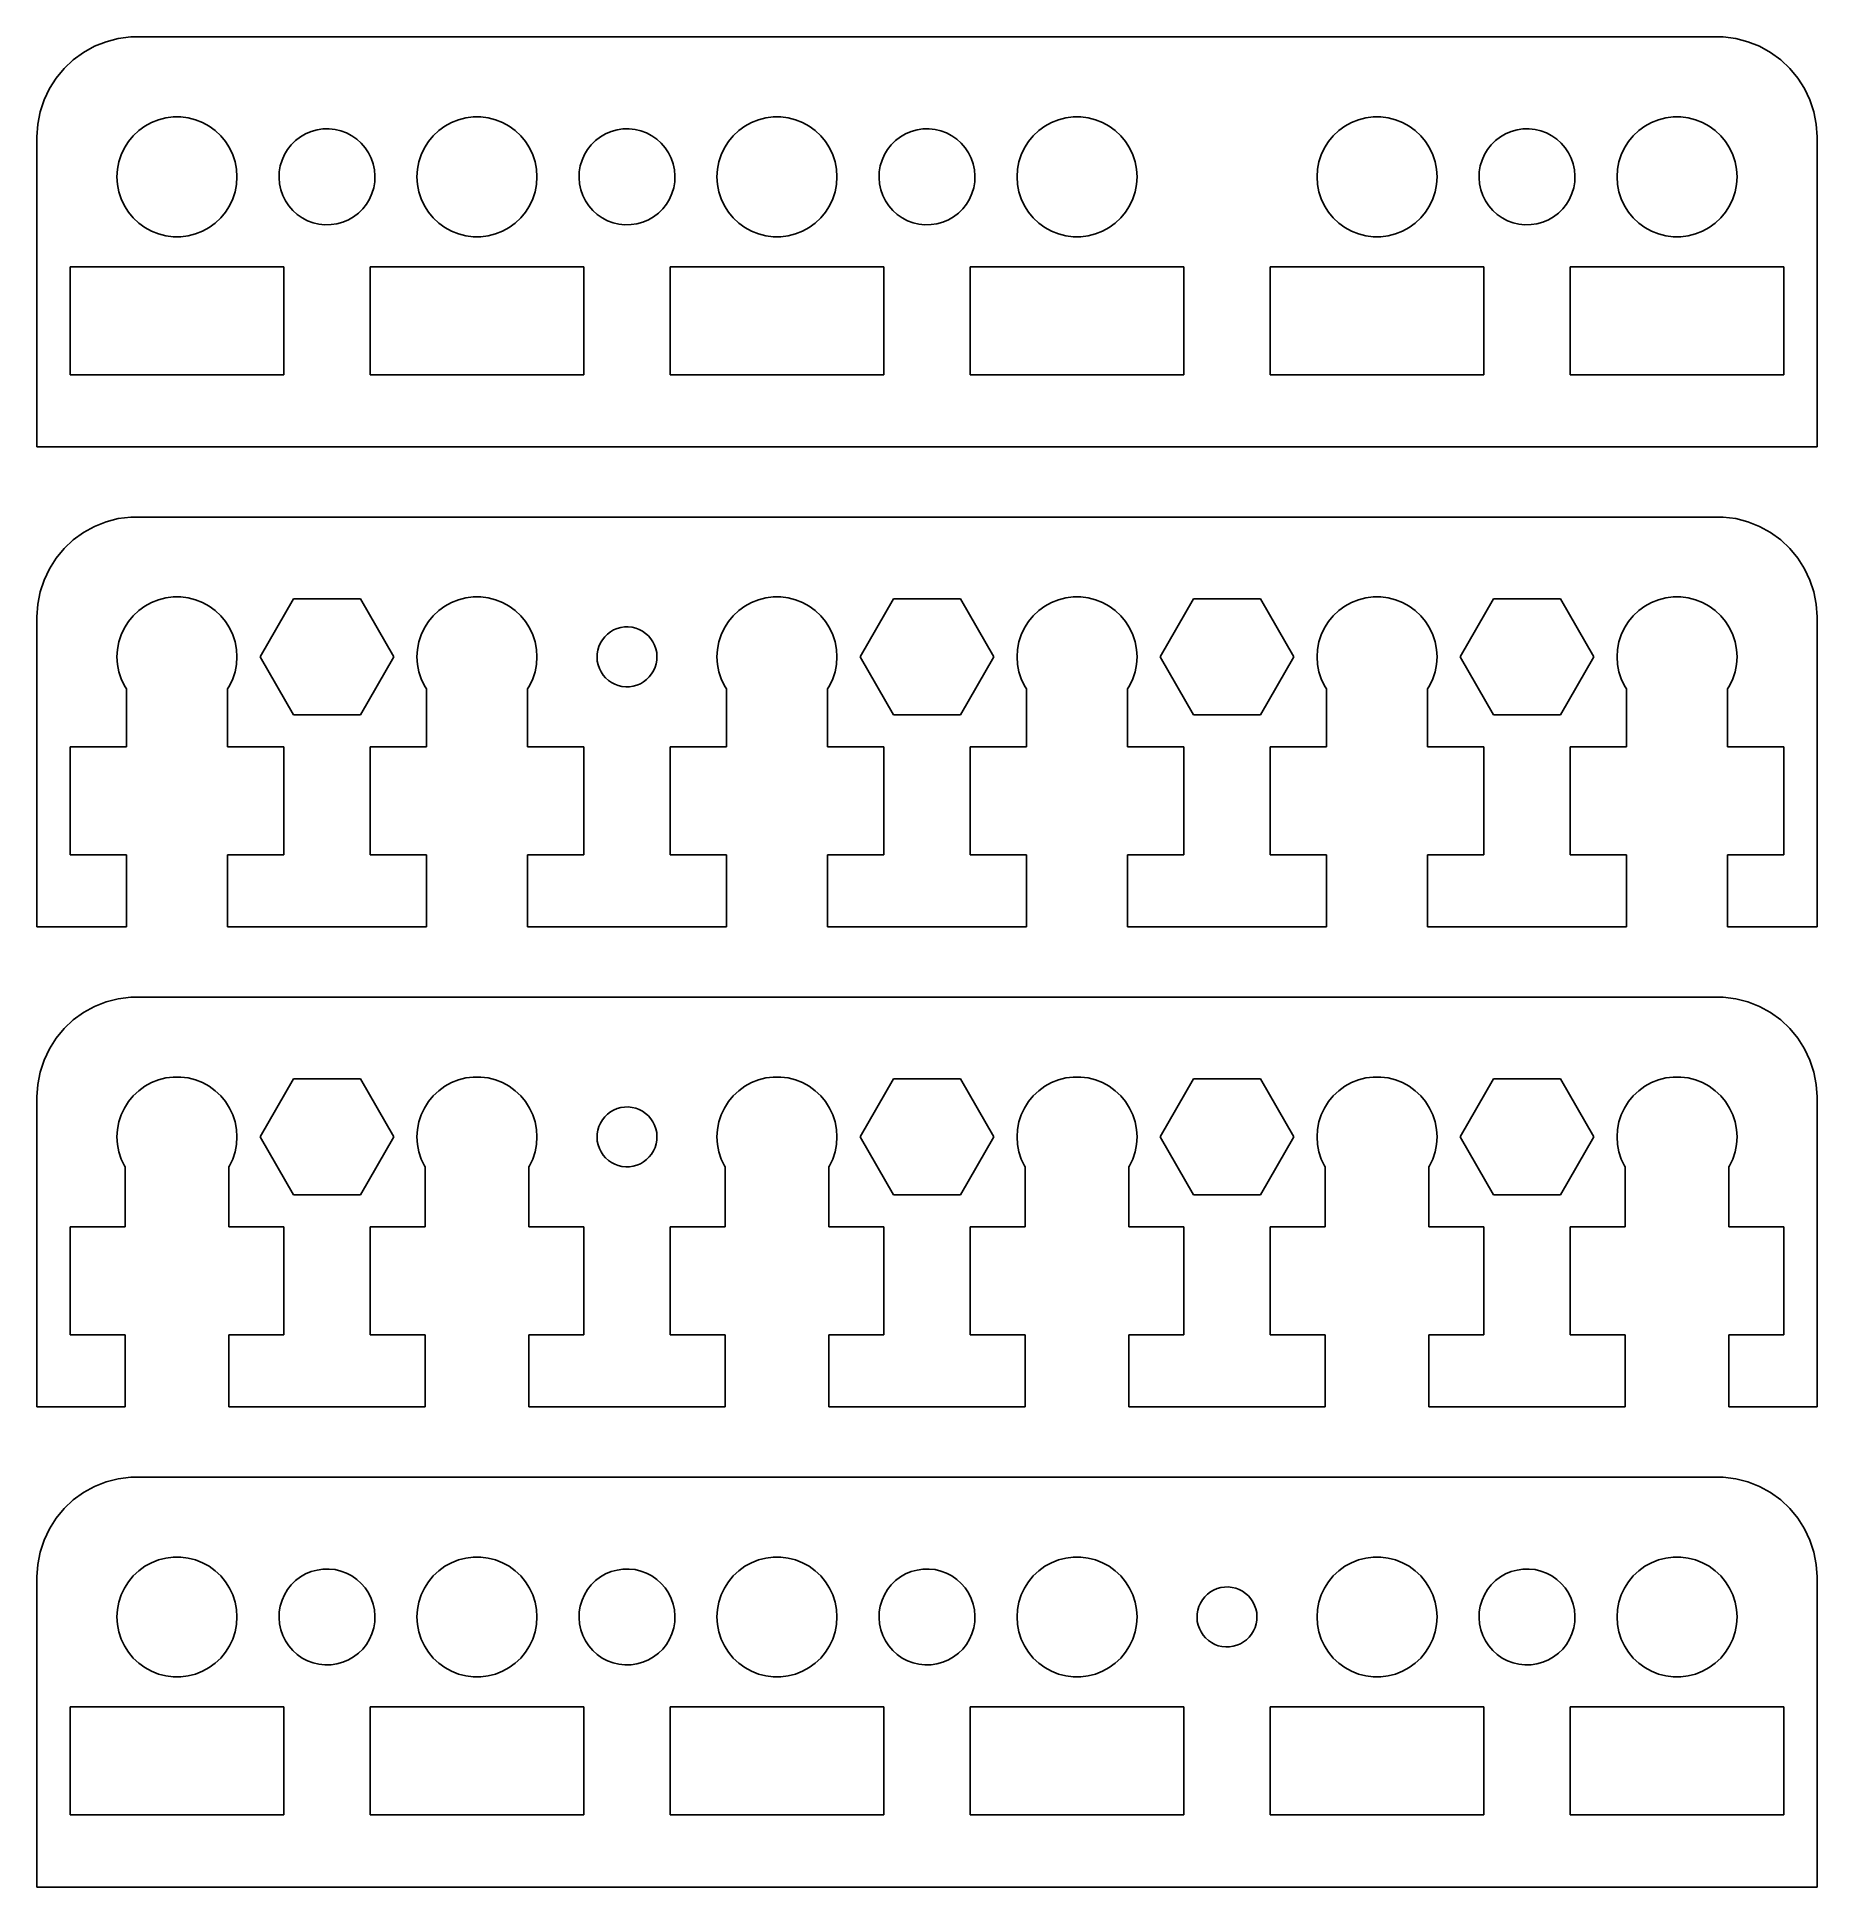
# Model space of a CAD drawing. Header units: metres. Extents: x -44.5 to 44.5, y 0 to 92.5.
import ezdxf

# ---------------------------------------------------------------- set-up
doc = ezdxf.new("R2010")
doc.units = ezdxf.units.M

msp = doc.modelspace()

# ---------------------------------------------------------------- linework, layer by layer
for p, q in [((-39.8139, 92.4901), (-40.4369, 92.4114)), ((39.8139, 92.4901), (-39.8139, 92.4901)), ((40.4369, 92.4114), (39.8139, 92.4901)), ((-42.1791, 91.7216), (-42.6871, 91.3526)), ((-41.6289, 92.0241), (-42.1791, 91.7216)), ((-41.0451, 92.2553), (-41.6289, 92.0241)), ((-40.4369, 92.4114), (-41.0451, 92.2553)), ((41.0451, 92.2553), (40.4369, 92.4114)), ((41.6289, 92.0241), (41.0451, 92.2553)), ((42.1791, 91.7216), (41.6289, 92.0241)), ((42.6871, 91.3526), (42.1791, 91.7216)), ((-43.1448, 90.9227), (-43.5451, 90.4389)), ((-42.6871, 91.3526), (-43.1448, 90.9227)), ((43.1448, 90.9227), (42.6871, 91.3526)), ((43.5451, 90.4389), (43.1448, 90.9227)), ((-43.8815, 89.9088), (-44.1489, 89.3406)), ((-43.5451, 90.4389), (-43.8815, 89.9088)), ((43.8815, 89.9088), (43.5451, 90.4389)), ((44.1489, 89.3406), (43.8815, 89.9088)), ((-44.1489, 89.3406), (-44.3429, 88.7434)), ((44.3429, 88.7434), (44.1489, 89.3406)), ((-44.4606, 88.1267), (-44.5, 87.5)), ((-44.3429, 88.7434), (-44.4606, 88.1267)), ((-39.4123, 87.8115), (-39.1075, 88.033)), ((-39.1075, 88.033), (-38.7773, 88.2145)), ((-38.7773, 88.2145), (-38.427, 88.3532)), ((-38.427, 88.3532), (-38.0621, 88.4469)), ((-38.0621, 88.4469), (-37.6884, 88.4941)), ((-37.6884, 88.4941), (-37.3116, 88.4941)), ((-37.3116, 88.4941), (-36.9379, 88.4469)), ((-36.9379, 88.4469), (-36.5729, 88.3532)), ((-36.5729, 88.3532), (-36.2227, 88.2145)), ((-36.2227, 88.2145), (-35.8925, 88.033)), ((-35.8925, 88.033), (-35.5877, 87.8115)), ((-30.499, 87.8475), (-30.2008, 87.8916)), ((-30.2008, 87.8916), (-29.8995, 87.8979)), ((-29.8995, 87.8979), (-29.5997, 87.8664)), ((-29.5997, 87.8664), (-29.3063, 87.7976)), ((-24.4123, 87.8115), (-24.1075, 88.033)), ((-24.1075, 88.033), (-23.7773, 88.2145)), ((-23.7773, 88.2145), (-23.427, 88.3532)), ((-23.427, 88.3532), (-23.0621, 88.4469)), ((-23.0621, 88.4469), (-22.6884, 88.4941)), ((-22.6884, 88.4941), (-22.3116, 88.4941)), ((-22.3116, 88.4941), (-21.9379, 88.4469)), ((-21.9379, 88.4469), (-21.5729, 88.3532)), ((-21.5729, 88.3532), (-21.2227, 88.2145)), ((-21.2227, 88.2145), (-20.8925, 88.033)), ((-20.8925, 88.033), (-20.5877, 87.8115)), ((-15.499, 87.8475), (-15.2008, 87.8916)), ((-15.2008, 87.8916), (-14.8995, 87.8979)), ((-14.8995, 87.8979), (-14.5997, 87.8664)), ((-14.5997, 87.8664), (-14.3063, 87.7976)), ((-9.41226, 87.8115), (-9.10747, 88.033)), ((-9.10747, 88.033), (-8.77733, 88.2145)), ((-8.77733, 88.2145), (-8.42705, 88.3532)), ((-8.42705, 88.3532), (-8.06213, 88.4469)), ((-8.06213, 88.4469), (-7.68837, 88.4941)), ((-7.68837, 88.4941), (-7.31161, 88.4941)), ((-7.31161, 88.4941), (-6.93785, 88.4469)), ((-6.93785, 88.4469), (-6.57294, 88.3532)), ((-6.57294, 88.3532), (-6.22266, 88.2145)), ((-6.22266, 88.2145), (-5.89252, 88.033)), ((-5.89252, 88.033), (-5.58772, 87.8115)), ((-0.49898, 87.8475), (-0.20082, 87.8916)), ((-0.20082, 87.8916), (0.10049, 87.8979)), ((0.10049, 87.8979), (0.40024, 87.8664)), ((0.40024, 87.8664), (0.69366, 87.7976)), ((5.58772, 87.8115), (5.89252, 88.033)), ((5.89252, 88.033), (6.22266, 88.2145)), ((6.22266, 88.2145), (6.57294, 88.3532)), ((6.57294, 88.3532), (6.93785, 88.4469)), ((6.93785, 88.4469), (7.31161, 88.4941)), ((7.31161, 88.4941), (7.68837, 88.4941)), ((7.68837, 88.4941), (8.06213, 88.4469)), ((8.06213, 88.4469), (8.42705, 88.3532)), ((8.42705, 88.3532), (8.77733, 88.2145)), ((8.77733, 88.2145), (9.10747, 88.033)), ((9.10747, 88.033), (9.41226, 87.8115)), ((20.5877, 87.8115), (20.8925, 88.033)), ((20.8925, 88.033), (21.2227, 88.2145)), ((21.2227, 88.2145), (21.5729, 88.3532)), ((21.5729, 88.3532), (21.9379, 88.4469)), ((21.9379, 88.4469), (22.3116, 88.4941)), ((22.3116, 88.4941), (22.6884, 88.4941)), ((22.6884, 88.4941), (23.0621, 88.4469)), ((23.0621, 88.4469), (23.427, 88.3532)), ((23.427, 88.3532), (23.7773, 88.2145)), ((23.7773, 88.2145), (24.1075, 88.033)), ((24.1075, 88.033), (24.4123, 87.8115)), ((29.501, 87.8475), (29.7992, 87.8916)), ((29.7992, 87.8916), (30.1005, 87.8979)), ((30.1005, 87.8979), (30.4002, 87.8664)), ((30.4002, 87.8664), (30.6937, 87.7976)), ((35.5877, 87.8115), (35.8925, 88.033)), ((35.8925, 88.033), (36.2227, 88.2145)), ((36.2227, 88.2145), (36.5729, 88.3532)), ((36.5729, 88.3532), (36.9379, 88.4469)), ((36.9379, 88.4469), (37.3116, 88.4941)), ((37.3116, 88.4941), (37.6884, 88.4941)), ((37.6884, 88.4941), (38.0621, 88.4469)), ((38.0621, 88.4469), (38.427, 88.3532)), ((38.427, 88.3532), (38.7773, 88.2145)), ((38.7773, 88.2145), (39.1075, 88.033)), ((39.1075, 88.033), (39.4123, 87.8115)), ((44.4606, 88.1267), (44.3429, 88.7434)), ((44.5, 87.5), (44.4606, 88.1267)), ((-44.5, 87.5), (-44.5, 72)), ((-40.2893, 86.6044), (-40.1289, 86.9453)), ((-40.1289, 86.9453), (-39.927, 87.2634)), ((-39.927, 87.2634), (-39.6869, 87.5536)), ((-39.6869, 87.5536), (-39.4123, 87.8115)), ((-35.5877, 87.8115), (-35.3131, 87.5536)), ((-35.3131, 87.5536), (-35.0729, 87.2634)), ((-35.0729, 87.2634), (-34.8711, 86.9453)), ((-34.8711, 86.9453), (-34.7107, 86.6044)), ((-31.9707, 86.8697), (-31.7835, 87.1059)), ((-31.7835, 87.1059), (-31.5682, 87.3168)), ((-31.5682, 87.3168), (-31.3281, 87.499)), ((-31.3281, 87.499), (-31.0671, 87.6497)), ((-31.0671, 87.6497), (-30.7893, 87.7665)), ((-30.7893, 87.7665), (-30.499, 87.8475)), ((-29.3063, 87.7976), (-29.0238, 87.6925)), ((-29.0238, 87.6925), (-28.7567, 87.5529)), ((-28.7567, 87.5529), (-28.5092, 87.3809)), ((-28.5092, 87.3809), (-28.2853, 87.1792)), ((-28.2853, 87.1792), (-28.0883, 86.951)), ((-28.0883, 86.951), (-27.9215, 86.7)), ((-25.2893, 86.6044), (-25.1289, 86.9453)), ((-25.1289, 86.9453), (-24.927, 87.2634)), ((-24.927, 87.2634), (-24.6869, 87.5536)), ((-24.6869, 87.5536), (-24.4123, 87.8115)), ((-20.5877, 87.8115), (-20.3131, 87.5536)), ((-20.3131, 87.5536), (-20.0729, 87.2634)), ((-20.0729, 87.2634), (-19.8711, 86.9453)), ((-19.8711, 86.9453), (-19.7107, 86.6044)), ((-16.9707, 86.8697), (-16.7835, 87.1059)), ((-16.7835, 87.1059), (-16.5682, 87.3168)), ((-16.5682, 87.3168), (-16.3281, 87.499)), ((-16.3281, 87.499), (-16.0671, 87.6497)), ((-16.0671, 87.6497), (-15.7893, 87.7665)), ((-15.7893, 87.7665), (-15.499, 87.8475)), ((-14.3063, 87.7976), (-14.0238, 87.6925)), ((-14.0238, 87.6925), (-13.7567, 87.5529)), ((-13.7567, 87.5529), (-13.5092, 87.3809)), ((-13.5092, 87.3809), (-13.2853, 87.1792)), ((-13.2853, 87.1792), (-13.0883, 86.951)), ((-13.0883, 86.951), (-12.9215, 86.7)), ((-10.2893, 86.6044), (-10.1289, 86.9453)), ((-10.1289, 86.9453), (-9.92705, 87.2634)), ((-9.92705, 87.2634), (-9.6869, 87.5536)), ((-9.6869, 87.5536), (-9.41226, 87.8115)), ((-5.58772, 87.8115), (-5.31308, 87.5536)), ((-5.31308, 87.5536), (-5.07294, 87.2634)), ((-5.07294, 87.2634), (-4.87108, 86.9453)), ((-4.87108, 86.9453), (-4.71066, 86.6044)), ((-1.97075, 86.8697), (-1.78354, 87.1059)), ((-1.78354, 87.1059), (-1.56821, 87.3168)), ((-1.56821, 87.3168), (-1.32812, 87.499)), ((-1.32812, 87.499), (-1.06712, 87.6497)), ((-1.06712, 87.6497), (-0.78928, 87.7665)), ((-0.78928, 87.7665), (-0.49898, 87.8475)), ((0.69366, 87.7976), (0.97617, 87.6925)), ((0.97617, 87.6925), (1.24326, 87.5529)), ((1.24326, 87.5529), (1.49075, 87.3809)), ((1.49075, 87.3809), (1.71472, 87.1792)), ((1.71472, 87.1792), (1.91167, 86.951)), ((1.91167, 86.951), (2.07846, 86.7)), ((4.71066, 86.6044), (4.87108, 86.9453)), ((4.87108, 86.9453), (5.07294, 87.2634)), ((5.07294, 87.2634), (5.31308, 87.5536)), ((5.31308, 87.5536), (5.58772, 87.8115)), ((9.41226, 87.8115), (9.6869, 87.5536)), ((9.6869, 87.5536), (9.92705, 87.2634)), ((9.92705, 87.2634), (10.1289, 86.9453)), ((10.1289, 86.9453), (10.2893, 86.6044)), ((19.7107, 86.6044), (19.8711, 86.9453)), ((19.8711, 86.9453), (20.0729, 87.2634)), ((20.0729, 87.2634), (20.3131, 87.5536)), ((20.3131, 87.5536), (20.5877, 87.8115)), ((24.4123, 87.8115), (24.6869, 87.5536)), ((24.6869, 87.5536), (24.927, 87.2634)), ((24.927, 87.2634), (25.1289, 86.9453)), ((25.1289, 86.9453), (25.2893, 86.6044)), ((28.0292, 86.8697), (28.2164, 87.1059)), ((28.2164, 87.1059), (28.4318, 87.3168)), ((28.4318, 87.3168), (28.6719, 87.499)), ((28.6719, 87.499), (28.9329, 87.6497)), ((28.9329, 87.6497), (29.2107, 87.7665)), ((29.2107, 87.7665), (29.501, 87.8475)), ((30.6937, 87.7976), (30.9762, 87.6925)), ((30.9762, 87.6925), (31.2433, 87.5529)), ((31.2433, 87.5529), (31.4908, 87.3809)), ((31.4908, 87.3809), (31.7147, 87.1792)), ((31.7147, 87.1792), (31.9117, 86.951)), ((31.9117, 86.951), (32.0785, 86.7)), ((34.7107, 86.6044), (34.8711, 86.9453)), ((34.8711, 86.9453), (35.0729, 87.2634)), ((35.0729, 87.2634), (35.3131, 87.5536)), ((35.3131, 87.5536), (35.5877, 87.8115)), ((39.4123, 87.8115), (39.6869, 87.5536)), ((39.6869, 87.5536), (39.927, 87.2634)), ((39.927, 87.2634), (40.1289, 86.9453)), ((40.1289, 86.9453), (40.2893, 86.6044)), ((44.5, 72), (44.5, 87.5)), ((-40.4763, 85.876), (-40.4057, 86.2461)), ((-40.4057, 86.2461), (-40.2893, 86.6044)), ((-34.7107, 86.6044), (-34.5942, 86.2461)), ((-34.5942, 86.2461), (-34.5237, 85.876)), ((-32.3868, 85.7509), (-32.3366, 86.048)), ((-32.3366, 86.048), (-32.2495, 86.3366)), ((-32.2495, 86.3366), (-32.1269, 86.6119)), ((-32.1269, 86.6119), (-31.9707, 86.8697)), ((-27.9215, 86.7), (-27.7875, 86.43)), ((-27.7875, 86.43), (-27.6884, 86.1454)), ((-27.6884, 86.1454), (-27.6257, 85.8506)), ((-25.4763, 85.876), (-25.4057, 86.2461)), ((-25.4057, 86.2461), (-25.2893, 86.6044)), ((-19.7107, 86.6044), (-19.5942, 86.2461)), ((-19.5942, 86.2461), (-19.5237, 85.876)), ((-17.3868, 85.7509), (-17.3366, 86.048)), ((-17.3366, 86.048), (-17.2495, 86.3366)), ((-17.2495, 86.3366), (-17.1269, 86.6119)), ((-17.1269, 86.6119), (-16.9707, 86.8697)), ((-12.9215, 86.7), (-12.7875, 86.43)), ((-12.7875, 86.43), (-12.6884, 86.1454)), ((-12.6884, 86.1454), (-12.6257, 85.8506)), ((-10.4763, 85.876), (-10.4057, 86.2461)), ((-10.4057, 86.2461), (-10.2893, 86.6044)), ((-4.71066, 86.6044), (-4.59424, 86.2461)), ((-4.59424, 86.2461), (-4.52365, 85.876)), ((-2.38684, 85.7509), (-2.33658, 86.048)), ((-2.33658, 86.048), (-2.24947, 86.3366)), ((-2.24947, 86.3366), (-2.12688, 86.6119)), ((-2.12688, 86.6119), (-1.97075, 86.8697)), ((2.07846, 86.7), (2.21246, 86.43)), ((2.21246, 86.43), (2.31158, 86.1454)), ((2.31158, 86.1454), (2.37425, 85.8506)), ((4.52365, 85.876), (4.59424, 86.2461)), ((4.59424, 86.2461), (4.71066, 86.6044)), ((10.2893, 86.6044), (10.4057, 86.2461)), ((10.4057, 86.2461), (10.4763, 85.876)), ((19.5237, 85.876), (19.5942, 86.2461)), ((19.5942, 86.2461), (19.7107, 86.6044)), ((25.2893, 86.6044), (25.4057, 86.2461)), ((25.4057, 86.2461), (25.4763, 85.876)), ((27.6131, 85.7509), (27.6634, 86.048)), ((27.6634, 86.048), (27.7505, 86.3366)), ((27.7505, 86.3366), (27.8731, 86.6119)), ((27.8731, 86.6119), (28.0292, 86.8697)), ((32.0785, 86.7), (32.2125, 86.43)), ((32.2125, 86.43), (32.3116, 86.1454)), ((32.3116, 86.1454), (32.3743, 85.8506)), ((34.5237, 85.876), (34.5942, 86.2461)), ((34.5942, 86.2461), (34.7107, 86.6044)), ((40.2893, 86.6044), (40.4057, 86.2461)), ((40.4057, 86.2461), (40.4763, 85.876)), ((-40.5, 85.5), (-40.4763, 85.876)), ((-40.4763, 85.124), (-40.5, 85.5)), ((-40.4057, 84.7539), (-40.4763, 85.124)), ((-34.5237, 85.124), (-34.5942, 84.7539)), ((-34.5237, 85.876), (-34.5, 85.5)), ((-34.5, 85.5), (-34.5237, 85.124)), ((-32.3995, 85.4497), (-32.3868, 85.7509)), ((-32.3743, 85.1494), (-32.3995, 85.4497)), ((-32.3116, 84.8546), (-32.3743, 85.1494)), ((-27.6131, 85.2491), (-27.6634, 84.952)), ((-27.6257, 85.8506), (-27.6005, 85.5502)), ((-27.6005, 85.5502), (-27.6131, 85.2491)), ((-25.5, 85.5), (-25.4763, 85.876)), ((-25.4763, 85.124), (-25.5, 85.5)), ((-25.4057, 84.7539), (-25.4763, 85.124)), ((-19.5237, 85.124), (-19.5942, 84.7539)), ((-19.5237, 85.876), (-19.5, 85.5)), ((-19.5, 85.5), (-19.5237, 85.124)), ((-17.3995, 85.4497), (-17.3868, 85.7509)), ((-17.3743, 85.1494), (-17.3995, 85.4497)), ((-17.3116, 84.8546), (-17.3743, 85.1494)), ((-12.6131, 85.2491), (-12.6634, 84.952)), ((-12.6257, 85.8506), (-12.6005, 85.5502)), ((-12.6005, 85.5502), (-12.6131, 85.2491)), ((-10.5, 85.5), (-10.4763, 85.876)), ((-10.4763, 85.124), (-10.5, 85.5)), ((-10.4057, 84.7539), (-10.4763, 85.124)), ((-4.52365, 85.124), (-4.59424, 84.7539)), ((-4.52365, 85.876), (-4.5, 85.5)), ((-4.5, 85.5), (-4.52365, 85.124)), ((-2.39946, 85.4497), (-2.38684, 85.7509)), ((-2.37425, 85.1494), (-2.39946, 85.4497)), ((-2.31158, 84.8546), (-2.37425, 85.1494)), ((2.38684, 85.2491), (2.33658, 84.952)), ((2.37425, 85.8506), (2.39946, 85.5502)), ((2.39946, 85.5502), (2.38684, 85.2491)), ((4.5, 85.5), (4.52365, 85.876)), ((4.52365, 85.124), (4.5, 85.5)), ((4.59424, 84.7539), (4.52365, 85.124)), ((10.4763, 85.124), (10.4057, 84.7539)), ((10.4763, 85.876), (10.5, 85.5)), ((10.5, 85.5), (10.4763, 85.124)), ((19.5, 85.5), (19.5237, 85.876)), ((19.5237, 85.124), (19.5, 85.5)), ((19.5942, 84.7539), (19.5237, 85.124)), ((25.4763, 85.124), (25.4057, 84.7539)), ((25.4763, 85.876), (25.5, 85.5)), ((25.5, 85.5), (25.4763, 85.124)), ((27.6005, 85.4497), (27.6131, 85.7509)), ((27.6257, 85.1494), (27.6005, 85.4497)), ((27.6884, 84.8546), (27.6257, 85.1494)), ((32.3868, 85.2491), (32.3366, 84.952)), ((32.3743, 85.8506), (32.3995, 85.5502)), ((32.3995, 85.5502), (32.3868, 85.2491)), ((34.5, 85.5), (34.5237, 85.876)), ((34.5237, 85.124), (34.5, 85.5)), ((34.5942, 84.7539), (34.5237, 85.124)), ((40.4763, 85.124), (40.4057, 84.7539)), ((40.4763, 85.876), (40.5, 85.5)), ((40.5, 85.5), (40.4763, 85.124)), ((-40.2893, 84.3956), (-40.4057, 84.7539)), ((-40.1289, 84.0547), (-40.2893, 84.3956)), ((-34.7107, 84.3956), (-34.8711, 84.0547)), ((-34.5942, 84.7539), (-34.7107, 84.3956)), ((-32.2125, 84.57), (-32.3116, 84.8546)), ((-32.0785, 84.3), (-32.2125, 84.57)), ((-31.9117, 84.049), (-32.0785, 84.3)), ((-27.8731, 84.3881), (-28.0292, 84.1303)), ((-27.7505, 84.6634), (-27.8731, 84.3881)), ((-27.6634, 84.952), (-27.7505, 84.6634)), ((-25.2893, 84.3956), (-25.4057, 84.7539)), ((-25.1289, 84.0547), (-25.2893, 84.3956)), ((-19.7107, 84.3956), (-19.8711, 84.0547)), ((-19.5942, 84.7539), (-19.7107, 84.3956)), ((-17.2125, 84.57), (-17.3116, 84.8546)), ((-17.0785, 84.3), (-17.2125, 84.57)), ((-16.9117, 84.049), (-17.0785, 84.3)), ((-12.8731, 84.3881), (-13.0292, 84.1303)), ((-12.7505, 84.6634), (-12.8731, 84.3881)), ((-12.6634, 84.952), (-12.7505, 84.6634)), ((-10.2893, 84.3956), (-10.4057, 84.7539)), ((-10.1289, 84.0547), (-10.2893, 84.3956)), ((-4.71066, 84.3956), (-4.87108, 84.0547)), ((-4.59424, 84.7539), (-4.71066, 84.3956)), ((-2.21246, 84.57), (-2.31158, 84.8546)), ((-2.07846, 84.3), (-2.21246, 84.57)), ((-1.91167, 84.049), (-2.07846, 84.3)), ((2.12688, 84.3881), (1.97075, 84.1303)), ((2.24947, 84.6634), (2.12688, 84.3881)), ((2.33658, 84.952), (2.24947, 84.6634)), ((4.71066, 84.3956), (4.59424, 84.7539)), ((4.87108, 84.0547), (4.71066, 84.3956)), ((10.2893, 84.3956), (10.1289, 84.0547)), ((10.4057, 84.7539), (10.2893, 84.3956)), ((19.7107, 84.3956), (19.5942, 84.7539)), ((19.8711, 84.0547), (19.7107, 84.3956)), ((25.2893, 84.3956), (25.1289, 84.0547)), ((25.4057, 84.7539), (25.2893, 84.3956)), ((27.7875, 84.57), (27.6884, 84.8546)), ((27.9215, 84.3), (27.7875, 84.57)), ((28.0883, 84.049), (27.9215, 84.3)), ((32.1269, 84.3881), (31.9707, 84.1303)), ((32.2495, 84.6634), (32.1269, 84.3881)), ((32.3366, 84.952), (32.2495, 84.6634)), ((34.7107, 84.3956), (34.5942, 84.7539)), ((34.8711, 84.0547), (34.7107, 84.3956)), ((40.2893, 84.3956), (40.1289, 84.0547)), ((40.4057, 84.7539), (40.2893, 84.3956)), ((-39.927, 83.7366), (-40.1289, 84.0547)), ((-39.6869, 83.4464), (-39.927, 83.7366)), ((-39.4123, 83.1884), (-39.6869, 83.4464)), ((-35.3131, 83.4464), (-35.5877, 83.1884)), ((-35.0729, 83.7366), (-35.3131, 83.4464)), ((-34.8711, 84.0547), (-35.0729, 83.7366)), ((-31.7147, 83.8208), (-31.9117, 84.049)), ((-31.4908, 83.6191), (-31.7147, 83.8208)), ((-31.2433, 83.4471), (-31.4908, 83.6191)), ((-30.9762, 83.3075), (-31.2433, 83.4471)), ((-30.6937, 83.2024), (-30.9762, 83.3075)), ((-28.9329, 83.3503), (-29.2107, 83.2335)), ((-28.6719, 83.501), (-28.9329, 83.3503)), ((-28.4318, 83.6832), (-28.6719, 83.501)), ((-28.2164, 83.8941), (-28.4318, 83.6832)), ((-28.0292, 84.1303), (-28.2164, 83.8941)), ((-24.927, 83.7366), (-25.1289, 84.0547)), ((-24.6869, 83.4464), (-24.927, 83.7366)), ((-24.4123, 83.1884), (-24.6869, 83.4464)), ((-20.3131, 83.4464), (-20.5877, 83.1884)), ((-20.0729, 83.7366), (-20.3131, 83.4464)), ((-19.8711, 84.0547), (-20.0729, 83.7366)), ((-16.7147, 83.8208), (-16.9117, 84.049)), ((-16.4908, 83.6191), (-16.7147, 83.8208)), ((-16.2433, 83.4471), (-16.4908, 83.6191)), ((-15.9762, 83.3075), (-16.2433, 83.4471)), ((-15.6937, 83.2024), (-15.9762, 83.3075)), ((-13.9329, 83.3503), (-14.2107, 83.2335)), ((-13.6719, 83.501), (-13.9329, 83.3503)), ((-13.4318, 83.6832), (-13.6719, 83.501)), ((-13.2164, 83.8941), (-13.4318, 83.6832)), ((-13.0292, 84.1303), (-13.2164, 83.8941)), ((-9.92705, 83.7366), (-10.1289, 84.0547)), ((-9.6869, 83.4464), (-9.92705, 83.7366)), ((-9.41226, 83.1884), (-9.6869, 83.4464)), ((-5.31308, 83.4464), (-5.58772, 83.1884)), ((-5.07294, 83.7366), (-5.31308, 83.4464)), ((-4.87108, 84.0547), (-5.07294, 83.7366)), ((-1.71472, 83.8208), (-1.91167, 84.049)), ((-1.49075, 83.6191), (-1.71472, 83.8208)), ((-1.24326, 83.4471), (-1.49075, 83.6191)), ((-0.97617, 83.3075), (-1.24326, 83.4471)), ((-0.69366, 83.2024), (-0.97617, 83.3075)), ((1.06712, 83.3503), (0.78928, 83.2335)), ((1.32812, 83.501), (1.06712, 83.3503)), ((1.56821, 83.6832), (1.32812, 83.501)), ((1.78354, 83.8941), (1.56821, 83.6832)), ((1.97075, 84.1303), (1.78354, 83.8941)), ((5.07294, 83.7366), (4.87108, 84.0547)), ((5.31308, 83.4464), (5.07294, 83.7366)), ((5.58772, 83.1884), (5.31308, 83.4464)), ((9.6869, 83.4464), (9.41226, 83.1884)), ((9.92705, 83.7366), (9.6869, 83.4464)), ((10.1289, 84.0547), (9.92705, 83.7366)), ((20.0729, 83.7366), (19.8711, 84.0547)), ((20.3131, 83.4464), (20.0729, 83.7366)), ((20.5877, 83.1884), (20.3131, 83.4464)), ((24.6869, 83.4464), (24.4123, 83.1884)), ((24.927, 83.7366), (24.6869, 83.4464)), ((25.1289, 84.0547), (24.927, 83.7366)), ((28.2853, 83.8208), (28.0883, 84.049)), ((28.5092, 83.6191), (28.2853, 83.8208)), ((28.7567, 83.4471), (28.5092, 83.6191)), ((29.0238, 83.3075), (28.7567, 83.4471)), ((29.3063, 83.2024), (29.0238, 83.3075)), ((31.0671, 83.3503), (30.7893, 83.2335)), ((31.3281, 83.501), (31.0671, 83.3503)), ((31.5682, 83.6832), (31.3281, 83.501)), ((31.7835, 83.8941), (31.5682, 83.6832)), ((31.9707, 84.1303), (31.7835, 83.8941)), ((35.0729, 83.7366), (34.8711, 84.0547)), ((35.3131, 83.4464), (35.0729, 83.7366)), ((35.5877, 83.1884), (35.3131, 83.4464)), ((39.6869, 83.4464), (39.4123, 83.1884)), ((39.927, 83.7366), (39.6869, 83.4464)), ((40.1289, 84.0547), (39.927, 83.7366)), ((-39.1075, 82.967), (-39.4123, 83.1884)), ((-38.7773, 82.7855), (-39.1075, 82.967)), ((-38.427, 82.6468), (-38.7773, 82.7855)), ((-38.0621, 82.5531), (-38.427, 82.6468)), ((-37.6884, 82.5059), (-38.0621, 82.5531)), ((-37.3116, 82.5059), (-37.6884, 82.5059)), ((-36.9379, 82.5531), (-37.3116, 82.5059)), ((-36.5729, 82.6468), (-36.9379, 82.5531)), ((-36.2227, 82.7855), (-36.5729, 82.6468)), ((-35.8925, 82.967), (-36.2227, 82.7855)), ((-35.5877, 83.1884), (-35.8925, 82.967)), ((-30.4002, 83.1336), (-30.6937, 83.2024)), ((-30.1005, 83.1021), (-30.4002, 83.1336)), ((-29.7992, 83.1084), (-30.1005, 83.1021)), ((-29.501, 83.1524), (-29.7992, 83.1084)), ((-29.2107, 83.2335), (-29.501, 83.1524)), ((-24.1075, 82.967), (-24.4123, 83.1884)), ((-23.7773, 82.7855), (-24.1075, 82.967)), ((-23.427, 82.6468), (-23.7773, 82.7855)), ((-23.0621, 82.5531), (-23.427, 82.6468)), ((-22.6884, 82.5059), (-23.0621, 82.5531)), ((-22.3116, 82.5059), (-22.6884, 82.5059)), ((-21.9379, 82.5531), (-22.3116, 82.5059)), ((-21.5729, 82.6468), (-21.9379, 82.5531)), ((-21.2227, 82.7855), (-21.5729, 82.6468)), ((-20.8925, 82.967), (-21.2227, 82.7855)), ((-20.5877, 83.1884), (-20.8925, 82.967)), ((-15.4002, 83.1336), (-15.6937, 83.2024)), ((-15.1005, 83.1021), (-15.4002, 83.1336)), ((-14.7992, 83.1084), (-15.1005, 83.1021)), ((-14.501, 83.1524), (-14.7992, 83.1084)), ((-14.2107, 83.2335), (-14.501, 83.1524)), ((-9.10747, 82.967), (-9.41226, 83.1884)), ((-8.77733, 82.7855), (-9.10747, 82.967)), ((-8.42705, 82.6468), (-8.77733, 82.7855)), ((-8.06213, 82.5531), (-8.42705, 82.6468)), ((-7.68837, 82.5059), (-8.06213, 82.5531)), ((-7.31161, 82.5059), (-7.68837, 82.5059)), ((-6.93785, 82.5531), (-7.31161, 82.5059)), ((-6.57294, 82.6468), (-6.93785, 82.5531)), ((-6.22266, 82.7855), (-6.57294, 82.6468)), ((-5.89252, 82.967), (-6.22266, 82.7855)), ((-5.58772, 83.1884), (-5.89252, 82.967)), ((-0.40024, 83.1336), (-0.69366, 83.2024)), ((-0.10049, 83.1021), (-0.40024, 83.1336)), ((0.20082, 83.1084), (-0.10049, 83.1021)), ((0.49898, 83.1524), (0.20082, 83.1084)), ((0.78928, 83.2335), (0.49898, 83.1524)), ((5.89252, 82.967), (5.58772, 83.1884)), ((6.22266, 82.7855), (5.89252, 82.967)), ((6.57294, 82.6468), (6.22266, 82.7855)), ((6.93785, 82.5531), (6.57294, 82.6468)), ((7.31161, 82.5059), (6.93785, 82.5531)), ((7.68837, 82.5059), (7.31161, 82.5059)), ((8.06213, 82.5531), (7.68837, 82.5059)), ((8.42705, 82.6468), (8.06213, 82.5531)), ((8.77733, 82.7855), (8.42705, 82.6468)), ((9.10747, 82.967), (8.77733, 82.7855)), ((9.41226, 83.1884), (9.10747, 82.967)), ((20.8925, 82.967), (20.5877, 83.1884)), ((21.2227, 82.7855), (20.8925, 82.967)), ((21.5729, 82.6468), (21.2227, 82.7855)), ((21.9379, 82.5531), (21.5729, 82.6468)), ((22.3116, 82.5059), (21.9379, 82.5531)), ((22.6884, 82.5059), (22.3116, 82.5059)), ((23.0621, 82.5531), (22.6884, 82.5059)), ((23.427, 82.6468), (23.0621, 82.5531)), ((23.7773, 82.7855), (23.427, 82.6468)), ((24.1075, 82.967), (23.7773, 82.7855)), ((24.4123, 83.1884), (24.1075, 82.967)), ((29.5997, 83.1336), (29.3063, 83.2024)), ((29.8995, 83.1021), (29.5997, 83.1336)), ((30.2008, 83.1084), (29.8995, 83.1021)), ((30.499, 83.1524), (30.2008, 83.1084)), ((30.7893, 83.2335), (30.499, 83.1524)), ((35.8925, 82.967), (35.5877, 83.1884)), ((36.2227, 82.7855), (35.8925, 82.967)), ((36.5729, 82.6468), (36.2227, 82.7855)), ((36.9379, 82.5531), (36.5729, 82.6468)), ((37.3116, 82.5059), (36.9379, 82.5531)), ((37.6884, 82.5059), (37.3116, 82.5059)), ((38.0621, 82.5531), (37.6884, 82.5059)), ((38.427, 82.6468), (38.0621, 82.5531)), ((38.7773, 82.7855), (38.427, 82.6468)), ((39.1075, 82.967), (38.7773, 82.7855)), ((39.4123, 83.1884), (39.1075, 82.967)), ((-42.8466, 75.6), (-42.8466, 81)), ((-42.8466, 81), (-32.1534, 81)), ((-32.1534, 81), (-32.1534, 75.6)), ((-27.8466, 75.6), (-27.8466, 81)), ((-27.8466, 81), (-17.1534, 81)), ((-17.1534, 81), (-17.1534, 75.6)), ((-12.8466, 75.6), (-12.8466, 81)), ((-12.8466, 81), (-2.15337, 81)), ((-2.15337, 81), (-2.15337, 75.6)), ((2.15337, 75.6), (2.15337, 81)), ((2.15337, 81), (12.8466, 81)), ((12.8466, 81), (12.8466, 75.6)), ((17.1534, 75.6), (17.1534, 81)), ((17.1534, 81), (27.8466, 81)), ((27.8466, 81), (27.8466, 75.6)), ((32.1534, 75.6), (32.1534, 81)), ((32.1534, 81), (42.8466, 81)), ((42.8466, 81), (42.8466, 75.6)), ((-32.1534, 75.6), (-42.8466, 75.6)), ((-17.1534, 75.6), (-27.8466, 75.6)), ((-2.15337, 75.6), (-12.8466, 75.6)), ((12.8466, 75.6), (2.15337, 75.6)), ((27.8466, 75.6), (17.1534, 75.6)), ((42.8466, 75.6), (32.1534, 75.6)), ((-44.5, 72), (44.5, 72)), ((-39.8139, 68.4901), (-40.4369, 68.4114)), ((39.8139, 68.4901), (-39.8139, 68.4901)), ((40.4369, 68.4114), (39.8139, 68.4901)), ((-42.1791, 67.7216), (-42.6871, 67.3526)), ((-41.6289, 68.0241), (-42.1791, 67.7216)), ((-41.0451, 68.2553), (-41.6289, 68.0241)), ((-40.4369, 68.4114), (-41.0451, 68.2553)), ((41.0451, 68.2553), (40.4369, 68.4114)), ((41.6289, 68.0241), (41.0451, 68.2553)), ((42.1791, 67.7216), (41.6289, 68.0241)), ((42.6871, 67.3526), (42.1791, 67.7216)), ((-43.1448, 66.9227), (-43.5451, 66.4389)), ((-42.6871, 67.3526), (-43.1448, 66.9227)), ((43.1448, 66.9227), (42.6871, 67.3526)), ((43.5451, 66.4389), (43.1448, 66.9227)), ((-43.8815, 65.9088), (-44.1489, 65.3406)), ((-43.5451, 66.4389), (-43.8815, 65.9088)), ((43.8815, 65.9088), (43.5451, 66.4389)), ((44.1489, 65.3406), (43.8815, 65.9088)), ((-44.3429, 64.7434), (-44.4606, 64.1267)), ((-44.1489, 65.3406), (-44.3429, 64.7434)), ((44.3429, 64.7434), (44.1489, 65.3406)), ((44.4606, 64.1267), (44.3429, 64.7434)), ((-44.4606, 64.1267), (-44.5, 63.5)), ((-39.4123, 63.8115), (-39.1075, 64.033)), ((-39.1075, 64.033), (-38.7773, 64.2145)), ((-38.7773, 64.2145), (-38.427, 64.3532)), ((-38.427, 64.3532), (-38.0621, 64.4469)), ((-38.0621, 64.4469), (-37.6884, 64.4941)), ((-37.6884, 64.4941), (-37.3116, 64.4941)), ((-37.3116, 64.4941), (-36.9379, 64.4469)), ((-36.9379, 64.4469), (-36.5729, 64.3532)), ((-36.5729, 64.3532), (-36.2227, 64.2145)), ((-36.2227, 64.2145), (-35.8925, 64.033)), ((-35.8925, 64.033), (-35.5877, 63.8115)), ((-33.3466, 61.5), (-31.6733, 64.3982)), ((-31.6733, 64.3982), (-28.3267, 64.3982)), ((-28.3267, 64.3982), (-26.6534, 61.5)), ((-24.4123, 63.8115), (-24.1075, 64.033)), ((-24.1075, 64.033), (-23.7773, 64.2145)), ((-23.7773, 64.2145), (-23.427, 64.3532)), ((-23.427, 64.3532), (-23.0621, 64.4469)), ((-23.0621, 64.4469), (-22.6884, 64.4941)), ((-22.6884, 64.4941), (-22.3116, 64.4941)), ((-22.3116, 64.4941), (-21.9379, 64.4469)), ((-21.9379, 64.4469), (-21.5729, 64.3532)), ((-21.5729, 64.3532), (-21.2227, 64.2145)), ((-21.2227, 64.2145), (-20.8925, 64.033)), ((-20.8925, 64.033), (-20.5877, 63.8115)), ((-9.41226, 63.8115), (-9.10747, 64.033)), ((-9.10747, 64.033), (-8.77733, 64.2145)), ((-8.77733, 64.2145), (-8.42705, 64.3532)), ((-8.42705, 64.3532), (-8.06213, 64.4469)), ((-8.06213, 64.4469), (-7.68837, 64.4941)), ((-7.68837, 64.4941), (-7.31161, 64.4941)), ((-7.31161, 64.4941), (-6.93785, 64.4469)), ((-6.93785, 64.4469), (-6.57294, 64.3532)), ((-6.57294, 64.3532), (-6.22266, 64.2145)), ((-6.22266, 64.2145), (-5.89252, 64.033)), ((-5.89252, 64.033), (-5.58772, 63.8115)), ((-3.34659, 61.5), (-1.67329, 64.3982)), ((-1.67329, 64.3982), (1.67328, 64.3982)), ((1.67328, 64.3982), (3.34659, 61.5)), ((5.58772, 63.8115), (5.89252, 64.033)), ((5.89252, 64.033), (6.22266, 64.2145)), ((6.22266, 64.2145), (6.57294, 64.3532)), ((6.57294, 64.3532), (6.93785, 64.4469)), ((6.93785, 64.4469), (7.31161, 64.4941)), ((7.31161, 64.4941), (7.68837, 64.4941)), ((7.68837, 64.4941), (8.06213, 64.4469)), ((8.06213, 64.4469), (8.42705, 64.3532)), ((8.42705, 64.3532), (8.77733, 64.2145)), ((8.77733, 64.2145), (9.10747, 64.033)), ((9.10747, 64.033), (9.41226, 63.8115)), ((11.6534, 61.5), (13.3267, 64.3982)), ((13.3267, 64.3982), (16.6733, 64.3982)), ((16.6733, 64.3982), (18.3466, 61.5)), ((20.5877, 63.8115), (20.8925, 64.033)), ((20.8925, 64.033), (21.2227, 64.2145)), ((21.2227, 64.2145), (21.5729, 64.3532)), ((21.5729, 64.3532), (21.9379, 64.4469)), ((21.9379, 64.4469), (22.3116, 64.4941)), ((22.3116, 64.4941), (22.6884, 64.4941)), ((22.6884, 64.4941), (23.0621, 64.4469)), ((23.0621, 64.4469), (23.427, 64.3532)), ((23.427, 64.3532), (23.7773, 64.2145)), ((23.7773, 64.2145), (24.1075, 64.033)), ((24.1075, 64.033), (24.4123, 63.8115)), ((26.6534, 61.5), (28.3267, 64.3982)), ((28.3267, 64.3982), (31.6733, 64.3982)), ((31.6733, 64.3982), (33.3466, 61.5)), ((35.5877, 63.8115), (35.8925, 64.033)), ((35.8925, 64.033), (36.2227, 64.2145)), ((36.2227, 64.2145), (36.5729, 64.3532)), ((36.5729, 64.3532), (36.9379, 64.4469)), ((36.9379, 64.4469), (37.3116, 64.4941)), ((37.3116, 64.4941), (37.6884, 64.4941)), ((37.6884, 64.4941), (38.0621, 64.4469)), ((38.0621, 64.4469), (38.427, 64.3532)), ((38.427, 64.3532), (38.7773, 64.2145)), ((38.7773, 64.2145), (39.1075, 64.033)), ((39.1075, 64.033), (39.4123, 63.8115)), ((44.5, 63.5), (44.4606, 64.1267)), ((-44.5, 63.5), (-44.5, 48)), ((-40.2893, 62.6044), (-40.1289, 62.9453)), ((-40.1289, 62.9453), (-39.927, 63.2634)), ((-39.927, 63.2634), (-39.6869, 63.5536)), ((-39.6869, 63.5536), (-39.4123, 63.8115)), ((-35.5877, 63.8115), (-35.3131, 63.5536)), ((-35.3131, 63.5536), (-35.0729, 63.2634)), ((-35.0729, 63.2634), (-34.8711, 62.9453)), ((-34.8711, 62.9453), (-34.7107, 62.6044)), ((-25.2893, 62.6044), (-25.1289, 62.9453)), ((-25.1289, 62.9453), (-24.927, 63.2634)), ((-24.927, 63.2634), (-24.6869, 63.5536)), ((-24.6869, 63.5536), (-24.4123, 63.8115)), ((-20.5877, 63.8115), (-20.3131, 63.5536)), ((-20.3131, 63.5536), (-20.0729, 63.2634)), ((-20.0729, 63.2634), (-19.8711, 62.9453)), ((-19.8711, 62.9453), (-19.7107, 62.6044)), ((-15.6669, 62.8436), (-15.4933, 62.9165)), ((-15.4933, 62.9165), (-15.3119, 62.9672)), ((-15.3119, 62.9672), (-15.1255, 62.9947)), ((-15.1255, 62.9947), (-14.9372, 62.9987)), ((-14.9372, 62.9987), (-14.7498, 62.979)), ((-14.7498, 62.979), (-14.5665, 62.936)), ((-14.5665, 62.936), (-14.3899, 62.8703)), ((-10.2893, 62.6044), (-10.1289, 62.9453)), ((-10.1289, 62.9453), (-9.92705, 63.2634)), ((-9.92705, 63.2634), (-9.6869, 63.5536)), ((-9.6869, 63.5536), (-9.41226, 63.8115)), ((-5.58772, 63.8115), (-5.31308, 63.5536)), ((-5.31308, 63.5536), (-5.07294, 63.2634)), ((-5.07294, 63.2634), (-4.87108, 62.9453)), ((-4.87108, 62.9453), (-4.71066, 62.6044)), ((4.71066, 62.6044), (4.87108, 62.9453)), ((4.87108, 62.9453), (5.07294, 63.2634)), ((5.07294, 63.2634), (5.31308, 63.5536)), ((5.31308, 63.5536), (5.58772, 63.8115)), ((9.41226, 63.8115), (9.6869, 63.5536)), ((9.6869, 63.5536), (9.92705, 63.2634)), ((9.92705, 63.2634), (10.1289, 62.9453)), ((10.1289, 62.9453), (10.2893, 62.6044)), ((19.7107, 62.6044), (19.8711, 62.9453)), ((19.8711, 62.9453), (20.0729, 63.2634)), ((20.0729, 63.2634), (20.3131, 63.5536)), ((20.3131, 63.5536), (20.5877, 63.8115)), ((24.4123, 63.8115), (24.6869, 63.5536)), ((24.6869, 63.5536), (24.927, 63.2634)), ((24.927, 63.2634), (25.1289, 62.9453)), ((25.1289, 62.9453), (25.2893, 62.6044)), ((34.7107, 62.6044), (34.8711, 62.9453)), ((34.8711, 62.9453), (35.0729, 63.2634)), ((35.0729, 63.2634), (35.3131, 63.5536)), ((35.3131, 63.5536), (35.5877, 63.8115)), ((39.4123, 63.8115), (39.6869, 63.5536)), ((39.6869, 63.5536), (39.927, 63.2634)), ((39.927, 63.2634), (40.1289, 62.9453)), ((40.1289, 62.9453), (40.2893, 62.6044)), ((44.5, 48), (44.5, 63.5)), ((-40.4763, 61.876), (-40.4057, 62.2461)), ((-40.4057, 62.2461), (-40.2893, 62.6044)), ((-34.7107, 62.6044), (-34.5942, 62.2461)), ((-34.5942, 62.2461), (-34.5237, 61.876)), ((-25.4763, 61.876), (-25.4057, 62.2461)), ((-25.4057, 62.2461), (-25.2893, 62.6044)), ((-19.7107, 62.6044), (-19.5942, 62.2461)), ((-19.5942, 62.2461), (-19.5237, 61.876)), ((-16.4604, 61.8425), (-16.4059, 62.0229)), ((-16.4059, 62.0229), (-16.3293, 62.1949)), ((-16.3293, 62.1949), (-16.2317, 62.3561)), ((-16.2317, 62.3561), (-16.1147, 62.5037)), ((-16.1147, 62.5037), (-15.9801, 62.6355)), ((-15.9801, 62.6355), (-15.8301, 62.7494)), ((-15.8301, 62.7494), (-15.6669, 62.8436)), ((-14.3899, 62.8703), (-14.2229, 62.783)), ((-14.2229, 62.783), (-14.0683, 62.6755)), ((-14.0683, 62.6755), (-13.9283, 62.5495)), ((-13.9283, 62.5495), (-13.8052, 62.4069)), ((-13.8052, 62.4069), (-13.701, 62.25)), ((-13.701, 62.25), (-13.6172, 62.0813)), ((-13.6172, 62.0813), (-13.5553, 61.9034)), ((-10.4763, 61.876), (-10.4057, 62.2461)), ((-10.4057, 62.2461), (-10.2893, 62.6044)), ((-4.71066, 62.6044), (-4.59424, 62.2461)), ((-4.59424, 62.2461), (-4.52365, 61.876)), ((4.52365, 61.876), (4.59424, 62.2461)), ((4.59424, 62.2461), (4.71066, 62.6044)), ((10.2893, 62.6044), (10.4057, 62.2461)), ((10.4057, 62.2461), (10.4763, 61.876)), ((19.5237, 61.876), (19.5942, 62.2461)), ((19.5942, 62.2461), (19.7107, 62.6044)), ((25.2893, 62.6044), (25.4057, 62.2461)), ((25.4057, 62.2461), (25.4763, 61.876)), ((34.5237, 61.876), (34.5942, 62.2461)), ((34.5942, 62.2461), (34.7107, 62.6044)), ((40.2893, 62.6044), (40.4057, 62.2461)), ((40.4057, 62.2461), (40.4763, 61.876)), ((-40.5, 61.5), (-40.4763, 61.876)), ((-40.4763, 61.124), (-40.5, 61.5)), ((-40.4057, 60.7539), (-40.4763, 61.124)), ((-34.5237, 61.124), (-34.5942, 60.7539)), ((-34.5237, 61.876), (-34.5, 61.5)), ((-34.5, 61.5), (-34.5237, 61.124)), ((-31.6733, 58.6018), (-33.3466, 61.5)), ((-26.6534, 61.5), (-28.3267, 58.6018)), ((-25.5, 61.5), (-25.4763, 61.876)), ((-25.4763, 61.124), (-25.5, 61.5)), ((-25.4057, 60.7539), (-25.4763, 61.124)), ((-19.5237, 61.124), (-19.5942, 60.7539)), ((-19.5237, 61.876), (-19.5, 61.5)), ((-19.5, 61.5), (-19.5237, 61.124)), ((-16.4997, 61.4686), (-16.4918, 61.6568)), ((-16.4839, 61.2809), (-16.4997, 61.4686)), ((-16.4918, 61.6568), (-16.4604, 61.8425)), ((-16.4447, 61.0966), (-16.4839, 61.2809)), ((-16.3828, 60.9187), (-16.4447, 61.0966)), ((-13.5396, 61.1575), (-13.5941, 60.9771)), ((-13.5553, 61.9034), (-13.5161, 61.7191)), ((-13.5082, 61.3432), (-13.5396, 61.1575)), ((-13.5161, 61.7191), (-13.5003, 61.5314)), ((-13.5003, 61.5314), (-13.5082, 61.3432)), ((-10.5, 61.5), (-10.4763, 61.876)), ((-10.4763, 61.124), (-10.5, 61.5)), ((-10.4057, 60.7539), (-10.4763, 61.124)), ((-4.52365, 61.124), (-4.59424, 60.7539)), ((-4.52365, 61.876), (-4.5, 61.5)), ((-4.5, 61.5), (-4.52365, 61.124)), ((-1.67328, 58.6018), (-3.34659, 61.5)), ((3.34659, 61.5), (1.67329, 58.6018)), ((4.5, 61.5), (4.52365, 61.876)), ((4.52365, 61.124), (4.5, 61.5)), ((4.59424, 60.7539), (4.52365, 61.124)), ((10.4763, 61.124), (10.4057, 60.7539)), ((10.4763, 61.876), (10.5, 61.5)), ((10.5, 61.5), (10.4763, 61.124)), ((13.3267, 58.6018), (11.6534, 61.5)), ((18.3466, 61.5), (16.6733, 58.6018)), ((19.5, 61.5), (19.5237, 61.876)), ((19.5237, 61.124), (19.5, 61.5)), ((19.5942, 60.7539), (19.5237, 61.124)), ((25.4763, 61.124), (25.4057, 60.7539)), ((25.4763, 61.876), (25.5, 61.5)), ((25.5, 61.5), (25.4763, 61.124)), ((28.3267, 58.6018), (26.6534, 61.5)), ((33.3466, 61.5), (31.6733, 58.6018)), ((34.5, 61.5), (34.5237, 61.876)), ((34.5237, 61.124), (34.5, 61.5)), ((34.5942, 60.7539), (34.5237, 61.124)), ((40.4763, 61.124), (40.4057, 60.7539)), ((40.4763, 61.876), (40.5, 61.5)), ((40.5, 61.5), (40.4763, 61.124)), ((-40.2893, 60.3956), (-40.4057, 60.7539)), ((-40.1289, 60.0547), (-40.2893, 60.3956)), ((-34.7107, 60.3956), (-34.8711, 60.0547)), ((-34.5942, 60.7539), (-34.7107, 60.3956)), ((-25.2893, 60.3956), (-25.4057, 60.7539)), ((-25.1289, 60.0547), (-25.2893, 60.3956)), ((-19.7107, 60.3956), (-19.8711, 60.0547)), ((-19.5942, 60.7539), (-19.7107, 60.3956)), ((-16.299, 60.75), (-16.3828, 60.9187)), ((-16.1948, 60.5931), (-16.299, 60.75)), ((-16.0717, 60.4505), (-16.1948, 60.5931)), ((-15.9317, 60.3244), (-16.0717, 60.4505)), ((-15.777, 60.2169), (-15.9317, 60.3244)), ((-15.6101, 60.1297), (-15.777, 60.2169)), ((-15.4335, 60.064), (-15.6101, 60.1297)), ((-14.333, 60.1564), (-14.5067, 60.0834)), ((-14.1699, 60.2506), (-14.333, 60.1564)), ((-14.0199, 60.3645), (-14.1699, 60.2506)), ((-13.8853, 60.4963), (-14.0199, 60.3645)), ((-13.7683, 60.6439), (-13.8853, 60.4963)), ((-13.6707, 60.8051), (-13.7683, 60.6439)), ((-13.5941, 60.9771), (-13.6707, 60.8051)), ((-10.2893, 60.3956), (-10.4057, 60.7539)), ((-10.1289, 60.0547), (-10.2893, 60.3956)), ((-4.71066, 60.3956), (-4.87108, 60.0547)), ((-4.59424, 60.7539), (-4.71066, 60.3956)), ((4.71066, 60.3956), (4.59424, 60.7539)), ((4.87108, 60.0547), (4.71066, 60.3956)), ((10.2893, 60.3956), (10.1289, 60.0547)), ((10.4057, 60.7539), (10.2893, 60.3956)), ((19.7107, 60.3956), (19.5942, 60.7539)), ((19.8711, 60.0547), (19.7107, 60.3956)), ((25.2893, 60.3956), (25.1289, 60.0547)), ((25.4057, 60.7539), (25.2893, 60.3956)), ((34.7107, 60.3956), (34.5942, 60.7539)), ((34.8711, 60.0547), (34.7107, 60.3956)), ((40.2893, 60.3956), (40.1289, 60.0547)), ((40.4057, 60.7539), (40.2893, 60.3956)), ((-40.0307, 59.9), (-40.1289, 60.0547)), ((-40.0307, 57), (-40.0307, 59.9)), ((-34.8711, 60.0547), (-34.9693, 59.9)), ((-34.9693, 59.9), (-34.9693, 57)), ((-25.0307, 59.9), (-25.1289, 60.0547)), ((-25.0307, 57), (-25.0307, 59.9)), ((-19.8711, 60.0547), (-19.9693, 59.9)), ((-19.9693, 59.9), (-19.9693, 57)), ((-15.2502, 60.021), (-15.4335, 60.064)), ((-15.0628, 60.0013), (-15.2502, 60.021)), ((-14.8745, 60.0052), (-15.0628, 60.0013)), ((-14.6881, 60.0328), (-14.8745, 60.0052)), ((-14.5067, 60.0834), (-14.6881, 60.0328)), ((-10.0307, 59.9), (-10.1289, 60.0547)), ((-10.0307, 57), (-10.0307, 59.9)), ((-4.87108, 60.0547), (-4.96927, 59.9)), ((-4.96927, 59.9), (-4.96927, 57)), ((4.96927, 59.9), (4.87108, 60.0547)), ((4.96927, 57), (4.96927, 59.9)), ((10.1289, 60.0547), (10.0307, 59.9)), ((10.0307, 59.9), (10.0307, 57)), ((19.9693, 59.9), (19.8711, 60.0547)), ((19.9693, 57), (19.9693, 59.9)), ((25.1289, 60.0547), (25.0307, 59.9)), ((25.0307, 59.9), (25.0307, 57)), ((34.9693, 59.9), (34.8711, 60.0547)), ((34.9693, 57), (34.9693, 59.9)), ((40.1289, 60.0547), (40.0307, 59.9)), ((40.0307, 59.9), (40.0307, 57)), ((-28.3267, 58.6018), (-31.6733, 58.6018)), ((1.67329, 58.6018), (-1.67328, 58.6018)), ((16.6733, 58.6018), (13.3267, 58.6018)), ((31.6733, 58.6018), (28.3267, 58.6018)), ((-42.8466, 51.6), (-42.8466, 57)), ((-42.8466, 57), (-40.0307, 57)), ((-34.9693, 57), (-32.1534, 57)), ((-32.1534, 57), (-32.1534, 51.6)), ((-27.8466, 51.6), (-27.8466, 57)), ((-27.8466, 57), (-25.0307, 57)), ((-19.9693, 57), (-17.1534, 57)), ((-17.1534, 57), (-17.1534, 51.6)), ((-12.8466, 51.6), (-12.8466, 57)), ((-12.8466, 57), (-10.0307, 57)), ((-4.96927, 57), (-2.15337, 57)), ((-2.15337, 57), (-2.15337, 51.6)), ((2.15337, 51.6), (2.15337, 57)), ((2.15337, 57), (4.96927, 57)), ((10.0307, 57), (12.8466, 57)), ((12.8466, 57), (12.8466, 51.6)), ((17.1534, 51.6), (17.1534, 57)), ((17.1534, 57), (19.9693, 57)), ((25.0307, 57), (27.8466, 57)), ((27.8466, 57), (27.8466, 51.6)), ((32.1534, 51.6), (32.1534, 57)), ((32.1534, 57), (34.9693, 57)), ((40.0307, 57), (42.8466, 57)), ((42.8466, 57), (42.8466, 51.6)), ((-40.0307, 51.6), (-42.8466, 51.6)), ((-40.0307, 48), (-40.0307, 51.6)), ((-32.1534, 51.6), (-34.9693, 51.6)), ((-34.9693, 51.6), (-34.9693, 48)), ((-25.0307, 51.6), (-27.8466, 51.6)), ((-25.0307, 48), (-25.0307, 51.6)), ((-17.1534, 51.6), (-19.9693, 51.6)), ((-19.9693, 51.6), (-19.9693, 48)), ((-10.0307, 51.6), (-12.8466, 51.6)), ((-10.0307, 48), (-10.0307, 51.6)), ((-2.15337, 51.6), (-4.96927, 51.6)), ((-4.96927, 51.6), (-4.96927, 48)), ((4.96927, 51.6), (2.15337, 51.6)), ((4.96927, 48), (4.96927, 51.6)), ((12.8466, 51.6), (10.0307, 51.6)), ((10.0307, 51.6), (10.0307, 48)), ((19.9693, 51.6), (17.1534, 51.6)), ((19.9693, 48), (19.9693, 51.6)), ((27.8466, 51.6), (25.0307, 51.6)), ((25.0307, 51.6), (25.0307, 48)), ((34.9693, 51.6), (32.1534, 51.6)), ((34.9693, 48), (34.9693, 51.6)), ((42.8466, 51.6), (40.0307, 51.6)), ((40.0307, 51.6), (40.0307, 48)), ((-44.5, 48), (-40.0307, 48)), ((-34.9693, 48), (-25.0307, 48)), ((-19.9693, 48), (-10.0307, 48)), ((-4.96927, 48), (4.96927, 48)), ((10.0307, 48), (19.9693, 48)), ((25.0307, 48), (34.9693, 48)), ((40.0307, 48), (44.5, 48)), ((-40.4369, 44.4114), (-41.0451, 44.2553)), ((-39.8139, 44.4901), (-40.4369, 44.4114)), ((39.8139, 44.4901), (-39.8139, 44.4901)), ((40.4369, 44.4114), (39.8139, 44.4901)), ((41.0451, 44.2553), (40.4369, 44.4114)), ((-42.1791, 43.7216), (-42.6871, 43.3526)), ((-41.6289, 44.0241), (-42.1791, 43.7216)), ((-41.0451, 44.2553), (-41.6289, 44.0241)), ((41.6289, 44.0241), (41.0451, 44.2553)), ((42.1791, 43.7216), (41.6289, 44.0241)), ((42.6871, 43.3526), (42.1791, 43.7216)), ((-43.1448, 42.9227), (-43.5451, 42.4389)), ((-42.6871, 43.3526), (-43.1448, 42.9227)), ((43.1448, 42.9227), (42.6871, 43.3526)), ((43.5451, 42.4389), (43.1448, 42.9227)), ((-43.8815, 41.9088), (-44.1489, 41.3406)), ((-43.5451, 42.4389), (-43.8815, 41.9088)), ((43.8815, 41.9088), (43.5451, 42.4389)), ((44.1489, 41.3406), (43.8815, 41.9088)), ((-44.3429, 40.7434), (-44.4606, 40.1267)), ((-44.1489, 41.3406), (-44.3429, 40.7434)), ((44.3429, 40.7434), (44.1489, 41.3406)), ((44.4606, 40.1267), (44.3429, 40.7434)), ((-44.4606, 40.1267), (-44.5, 39.5)), ((-39.6869, 39.5536), (-39.4123, 39.8115)), ((-39.4123, 39.8115), (-39.1075, 40.033)), ((-39.1075, 40.033), (-38.7773, 40.2145)), ((-38.7773, 40.2145), (-38.427, 40.3532)), ((-38.427, 40.3532), (-38.0621, 40.4469)), ((-38.0621, 40.4469), (-37.6884, 40.4941)), ((-37.6884, 40.4941), (-37.3116, 40.4941)), ((-37.3116, 40.4941), (-36.9379, 40.4469)), ((-36.9379, 40.4469), (-36.5729, 40.3532)), ((-36.5729, 40.3532), (-36.2227, 40.2145)), ((-36.2227, 40.2145), (-35.8925, 40.033)), ((-35.8925, 40.033), (-35.5877, 39.8115)), ((-35.5877, 39.8115), (-35.3131, 39.5536)), ((-33.3466, 37.5), (-31.6733, 40.3982)), ((-31.6733, 40.3982), (-28.3267, 40.3982)), ((-28.3267, 40.3982), (-26.6534, 37.5)), ((-24.6869, 39.5536), (-24.4123, 39.8115)), ((-24.4123, 39.8115), (-24.1075, 40.033)), ((-24.1075, 40.033), (-23.7773, 40.2145)), ((-23.7773, 40.2145), (-23.427, 40.3532)), ((-23.427, 40.3532), (-23.0621, 40.4469)), ((-23.0621, 40.4469), (-22.6884, 40.4941)), ((-22.6884, 40.4941), (-22.3116, 40.4941)), ((-22.3116, 40.4941), (-21.9379, 40.4469)), ((-21.9379, 40.4469), (-21.5729, 40.3532)), ((-21.5729, 40.3532), (-21.2227, 40.2145)), ((-21.2227, 40.2145), (-20.8925, 40.033)), ((-20.8925, 40.033), (-20.5877, 39.8115)), ((-20.5877, 39.8115), (-20.3131, 39.5536)), ((-9.6869, 39.5536), (-9.41226, 39.8115)), ((-9.41226, 39.8115), (-9.10747, 40.033)), ((-9.10747, 40.033), (-8.77733, 40.2145)), ((-8.77733, 40.2145), (-8.42705, 40.3532)), ((-8.42705, 40.3532), (-8.06213, 40.4469)), ((-8.06213, 40.4469), (-7.68837, 40.4941)), ((-7.68837, 40.4941), (-7.31161, 40.4941)), ((-7.31161, 40.4941), (-6.93785, 40.4469)), ((-6.93785, 40.4469), (-6.57294, 40.3532)), ((-6.57294, 40.3532), (-6.22266, 40.2145)), ((-6.22266, 40.2145), (-5.89252, 40.033)), ((-5.89252, 40.033), (-5.58772, 39.8115)), ((-5.58772, 39.8115), (-5.31308, 39.5536)), ((-3.34659, 37.5), (-1.67329, 40.3982)), ((-1.67329, 40.3982), (1.67328, 40.3982)), ((1.67328, 40.3982), (3.34659, 37.5)), ((5.31308, 39.5536), (5.58772, 39.8115)), ((5.58772, 39.8115), (5.89252, 40.033)), ((5.89252, 40.033), (6.22266, 40.2145)), ((6.22266, 40.2145), (6.57294, 40.3532)), ((6.57294, 40.3532), (6.93785, 40.4469)), ((6.93785, 40.4469), (7.31161, 40.4941)), ((7.31161, 40.4941), (7.68837, 40.4941)), ((7.68837, 40.4941), (8.06213, 40.4469)), ((8.06213, 40.4469), (8.42705, 40.3532)), ((8.42705, 40.3532), (8.77733, 40.2145)), ((8.77733, 40.2145), (9.10747, 40.033)), ((9.10747, 40.033), (9.41226, 39.8115)), ((9.41226, 39.8115), (9.6869, 39.5536)), ((11.6534, 37.5), (13.3267, 40.3982)), ((13.3267, 40.3982), (16.6733, 40.3982)), ((16.6733, 40.3982), (18.3466, 37.5)), ((20.3131, 39.5536), (20.5877, 39.8115)), ((20.5877, 39.8115), (20.8925, 40.033)), ((20.8925, 40.033), (21.2227, 40.2145)), ((21.2227, 40.2145), (21.5729, 40.3532)), ((21.5729, 40.3532), (21.9379, 40.4469)), ((21.9379, 40.4469), (22.3116, 40.4941)), ((22.3116, 40.4941), (22.6884, 40.4941)), ((22.6884, 40.4941), (23.0621, 40.4469)), ((23.0621, 40.4469), (23.427, 40.3532)), ((23.427, 40.3532), (23.7773, 40.2145)), ((23.7773, 40.2145), (24.1075, 40.033)), ((24.1075, 40.033), (24.4123, 39.8115)), ((24.4123, 39.8115), (24.6869, 39.5536)), ((26.6534, 37.5), (28.3267, 40.3982)), ((28.3267, 40.3982), (31.6733, 40.3982)), ((31.6733, 40.3982), (33.3466, 37.5)), ((35.3131, 39.5536), (35.5877, 39.8115)), ((35.5877, 39.8115), (35.8925, 40.033)), ((35.8925, 40.033), (36.2227, 40.2145)), ((36.2227, 40.2145), (36.5729, 40.3532)), ((36.5729, 40.3532), (36.9379, 40.4469)), ((36.9379, 40.4469), (37.3116, 40.4941)), ((37.3116, 40.4941), (37.6884, 40.4941)), ((37.6884, 40.4941), (38.0621, 40.4469)), ((38.0621, 40.4469), (38.427, 40.3532)), ((38.427, 40.3532), (38.7773, 40.2145)), ((38.7773, 40.2145), (39.1075, 40.033)), ((39.1075, 40.033), (39.4123, 39.8115)), ((39.4123, 39.8115), (39.6869, 39.5536)), ((44.5, 39.5), (44.4606, 40.1267)), ((-44.5, 39.5), (-44.5, 24)), ((-40.2893, 38.6044), (-40.1289, 38.9453)), ((-40.1289, 38.9453), (-39.927, 39.2634)), ((-39.927, 39.2634), (-39.6869, 39.5536)), ((-35.3131, 39.5536), (-35.0729, 39.2634)), ((-35.0729, 39.2634), (-34.8711, 38.9453)), ((-34.8711, 38.9453), (-34.7107, 38.6044)), ((-25.2893, 38.6044), (-25.1289, 38.9453)), ((-25.1289, 38.9453), (-24.927, 39.2634)), ((-24.927, 39.2634), (-24.6869, 39.5536)), ((-20.3131, 39.5536), (-20.0729, 39.2634)), ((-20.0729, 39.2634), (-19.8711, 38.9453)), ((-19.8711, 38.9453), (-19.7107, 38.6044)), ((-15.6669, 38.8436), (-15.4933, 38.9165)), ((-15.4933, 38.9165), (-15.3119, 38.9672)), ((-15.3119, 38.9672), (-15.1255, 38.9947)), ((-15.1255, 38.9947), (-14.9372, 38.9987)), ((-14.9372, 38.9987), (-14.7498, 38.979)), ((-14.7498, 38.979), (-14.5665, 38.936)), ((-14.5665, 38.936), (-14.3899, 38.8703)), ((-14.3899, 38.8703), (-14.2229, 38.783)), ((-10.2893, 38.6044), (-10.1289, 38.9453)), ((-10.1289, 38.9453), (-9.92705, 39.2634)), ((-9.92705, 39.2634), (-9.6869, 39.5536)), ((-5.31308, 39.5536), (-5.07294, 39.2634)), ((-5.07294, 39.2634), (-4.87108, 38.9453)), ((-4.87108, 38.9453), (-4.71066, 38.6044)), ((4.71066, 38.6044), (4.87108, 38.9453)), ((4.87108, 38.9453), (5.07294, 39.2634)), ((5.07294, 39.2634), (5.31308, 39.5536)), ((9.6869, 39.5536), (9.92705, 39.2634)), ((9.92705, 39.2634), (10.1289, 38.9453)), ((10.1289, 38.9453), (10.2893, 38.6044)), ((19.7107, 38.6044), (19.8711, 38.9453)), ((19.8711, 38.9453), (20.0729, 39.2634)), ((20.0729, 39.2634), (20.3131, 39.5536)), ((24.6869, 39.5536), (24.927, 39.2634)), ((24.927, 39.2634), (25.1289, 38.9453)), ((25.1289, 38.9453), (25.2893, 38.6044)), ((34.7107, 38.6044), (34.8711, 38.9453)), ((34.8711, 38.9453), (35.0729, 39.2634)), ((35.0729, 39.2634), (35.3131, 39.5536)), ((39.6869, 39.5536), (39.927, 39.2634)), ((39.927, 39.2634), (40.1289, 38.9453)), ((40.1289, 38.9453), (40.2893, 38.6044)), ((44.5, 24), (44.5, 39.5)), ((-40.4763, 37.876), (-40.4057, 38.2461)), ((-40.4057, 38.2461), (-40.2893, 38.6044)), ((-34.7107, 38.6044), (-34.5942, 38.2461)), ((-34.5942, 38.2461), (-34.5237, 37.876)), ((-25.4763, 37.876), (-25.4057, 38.2461)), ((-25.4057, 38.2461), (-25.2893, 38.6044)), ((-19.7107, 38.6044), (-19.5942, 38.2461)), ((-19.5942, 38.2461), (-19.5237, 37.876)), ((-16.4604, 37.8425), (-16.4059, 38.0229)), ((-16.4059, 38.0229), (-16.3293, 38.1949)), ((-16.3293, 38.1949), (-16.2317, 38.3561)), ((-16.2317, 38.3561), (-16.1147, 38.5037)), ((-16.1147, 38.5037), (-15.9801, 38.6355)), ((-15.9801, 38.6355), (-15.8301, 38.7494)), ((-15.8301, 38.7494), (-15.6669, 38.8436)), ((-14.2229, 38.783), (-14.0683, 38.6755)), ((-14.0683, 38.6755), (-13.9283, 38.5495)), ((-13.9283, 38.5495), (-13.8052, 38.4069)), ((-13.8052, 38.4069), (-13.701, 38.25)), ((-13.701, 38.25), (-13.6172, 38.0813)), ((-13.6172, 38.0813), (-13.5553, 37.9034)), ((-10.4763, 37.876), (-10.4057, 38.2461)), ((-10.4057, 38.2461), (-10.2893, 38.6044)), ((-4.71066, 38.6044), (-4.59424, 38.2461)), ((-4.59424, 38.2461), (-4.52365, 37.876)), ((4.52365, 37.876), (4.59424, 38.2461)), ((4.59424, 38.2461), (4.71066, 38.6044)), ((10.2893, 38.6044), (10.4057, 38.2461)), ((10.4057, 38.2461), (10.4763, 37.876)), ((19.5237, 37.876), (19.5942, 38.2461)), ((19.5942, 38.2461), (19.7107, 38.6044)), ((25.2893, 38.6044), (25.4057, 38.2461)), ((25.4057, 38.2461), (25.4763, 37.876)), ((34.5237, 37.876), (34.5942, 38.2461)), ((34.5942, 38.2461), (34.7107, 38.6044)), ((40.2893, 38.6044), (40.4057, 38.2461)), ((40.4057, 38.2461), (40.4763, 37.876)), ((-40.5, 37.5), (-40.4763, 37.876)), ((-40.4763, 37.124), (-40.5, 37.5)), ((-40.4057, 36.7539), (-40.4763, 37.124)), ((-34.5237, 37.124), (-34.5942, 36.7539)), ((-34.5237, 37.876), (-34.5, 37.5)), ((-34.5, 37.5), (-34.5237, 37.124)), ((-31.6733, 34.6018), (-33.3466, 37.5)), ((-26.6534, 37.5), (-28.3267, 34.6018)), ((-25.5, 37.5), (-25.4763, 37.876)), ((-25.4763, 37.124), (-25.5, 37.5)), ((-25.4057, 36.7539), (-25.4763, 37.124)), ((-19.5237, 37.124), (-19.5942, 36.7539)), ((-19.5237, 37.876), (-19.5, 37.5)), ((-19.5, 37.5), (-19.5237, 37.124)), ((-16.4997, 37.4686), (-16.4918, 37.6568)), ((-16.4839, 37.2809), (-16.4997, 37.4686)), ((-16.4918, 37.6568), (-16.4604, 37.8425)), ((-16.4447, 37.0966), (-16.4839, 37.2809)), ((-16.3828, 36.9187), (-16.4447, 37.0966)), ((-13.5396, 37.1575), (-13.5941, 36.9771)), ((-13.5553, 37.9034), (-13.5161, 37.7191)), ((-13.5082, 37.3432), (-13.5396, 37.1575)), ((-13.5161, 37.7191), (-13.5003, 37.5314)), ((-13.5003, 37.5314), (-13.5082, 37.3432)), ((-10.5, 37.5), (-10.4763, 37.876)), ((-10.4763, 37.124), (-10.5, 37.5)), ((-10.4057, 36.7539), (-10.4763, 37.124)), ((-4.52365, 37.124), (-4.59424, 36.7539)), ((-4.52365, 37.876), (-4.5, 37.5)), ((-4.5, 37.5), (-4.52365, 37.124)), ((-1.67328, 34.6018), (-3.34659, 37.5)), ((3.34659, 37.5), (1.67329, 34.6018)), ((4.5, 37.5), (4.52365, 37.876)), ((4.52365, 37.124), (4.5, 37.5)), ((4.59424, 36.7539), (4.52365, 37.124)), ((10.4763, 37.124), (10.4057, 36.7539)), ((10.4763, 37.876), (10.5, 37.5)), ((10.5, 37.5), (10.4763, 37.124)), ((13.3267, 34.6018), (11.6534, 37.5)), ((18.3466, 37.5), (16.6733, 34.6018)), ((19.5, 37.5), (19.5237, 37.876)), ((19.5237, 37.124), (19.5, 37.5)), ((19.5942, 36.7539), (19.5237, 37.124)), ((25.4763, 37.124), (25.4057, 36.7539)), ((25.4763, 37.876), (25.5, 37.5)), ((25.5, 37.5), (25.4763, 37.124)), ((28.3267, 34.6018), (26.6534, 37.5)), ((33.3466, 37.5), (31.6733, 34.6018)), ((34.5, 37.5), (34.5237, 37.876)), ((34.5237, 37.124), (34.5, 37.5)), ((34.5942, 36.7539), (34.5237, 37.124)), ((40.4763, 37.124), (40.4057, 36.7539)), ((40.4763, 37.876), (40.5, 37.5)), ((40.5, 37.5), (40.4763, 37.124)), ((-40.2893, 36.3956), (-40.4057, 36.7539)), ((-40.1289, 36.0547), (-40.2893, 36.3956)), ((-34.7107, 36.3956), (-34.8711, 36.0547)), ((-34.5942, 36.7539), (-34.7107, 36.3956)), ((-25.2893, 36.3956), (-25.4057, 36.7539)), ((-25.1289, 36.0547), (-25.2893, 36.3956)), ((-19.7107, 36.3956), (-19.8711, 36.0547)), ((-19.5942, 36.7539), (-19.7107, 36.3956)), ((-16.299, 36.75), (-16.3828, 36.9187)), ((-16.1948, 36.5931), (-16.299, 36.75)), ((-16.0717, 36.4505), (-16.1948, 36.5931)), ((-15.9317, 36.3244), (-16.0717, 36.4505)), ((-15.777, 36.2169), (-15.9317, 36.3244)), ((-15.6101, 36.1297), (-15.777, 36.2169)), ((-15.4335, 36.064), (-15.6101, 36.1297)), ((-14.5067, 36.0834), (-14.6881, 36.0328)), ((-14.333, 36.1564), (-14.5067, 36.0834)), ((-14.1699, 36.2506), (-14.333, 36.1564)), ((-14.0199, 36.3645), (-14.1699, 36.2506)), ((-13.8853, 36.4963), (-14.0199, 36.3645)), ((-13.7683, 36.6439), (-13.8853, 36.4963)), ((-13.6707, 36.8051), (-13.7683, 36.6439)), ((-13.5941, 36.9771), (-13.6707, 36.8051)), ((-10.2893, 36.3956), (-10.4057, 36.7539)), ((-10.1289, 36.0547), (-10.2893, 36.3956)), ((-4.71066, 36.3956), (-4.87108, 36.0547)), ((-4.59424, 36.7539), (-4.71066, 36.3956)), ((4.71066, 36.3956), (4.59424, 36.7539)), ((4.87108, 36.0547), (4.71066, 36.3956)), ((10.2893, 36.3956), (10.1289, 36.0547)), ((10.4057, 36.7539), (10.2893, 36.3956)), ((19.7107, 36.3956), (19.5942, 36.7539)), ((19.8711, 36.0547), (19.7107, 36.3956)), ((25.2893, 36.3956), (25.1289, 36.0547)), ((25.4057, 36.7539), (25.2893, 36.3956)), ((34.7107, 36.3956), (34.5942, 36.7539)), ((34.8711, 36.0547), (34.7107, 36.3956)), ((40.2893, 36.3956), (40.1289, 36.0547)), ((40.4057, 36.7539), (40.2893, 36.3956)), ((-40.0942, 36), (-40.1289, 36.0547)), ((-40.0942, 33), (-40.0942, 36)), ((-34.8711, 36.0547), (-34.9058, 36)), ((-34.9058, 36), (-34.9058, 33)), ((-25.0942, 36), (-25.1289, 36.0547)), ((-25.0942, 33), (-25.0942, 36)), ((-19.8711, 36.0547), (-19.9058, 36)), ((-19.9058, 36), (-19.9058, 33)), ((-15.2502, 36.021), (-15.4335, 36.064)), ((-15.0628, 36.0013), (-15.2502, 36.021)), ((-14.8745, 36.0052), (-15.0628, 36.0013)), ((-14.6881, 36.0328), (-14.8745, 36.0052)), ((-10.0942, 36), (-10.1289, 36.0547)), ((-10.0942, 33), (-10.0942, 36)), ((-4.87108, 36.0547), (-4.90581, 36)), ((-4.90581, 36), (-4.90581, 33)), ((4.90581, 36), (4.87108, 36.0547)), ((4.90581, 33), (4.90581, 36)), ((10.1289, 36.0547), (10.0942, 36)), ((10.0942, 36), (10.0942, 33)), ((19.9058, 36), (19.8711, 36.0547)), ((19.9058, 33), (19.9058, 36)), ((25.1289, 36.0547), (25.0942, 36)), ((25.0942, 36), (25.0942, 33)), ((34.9058, 36), (34.8711, 36.0547)), ((34.9058, 33), (34.9058, 36)), ((40.1289, 36.0547), (40.0942, 36)), ((40.0942, 36), (40.0942, 33)), ((-28.3267, 34.6018), (-31.6733, 34.6018)), ((1.67329, 34.6018), (-1.67328, 34.6018)), ((16.6733, 34.6018), (13.3267, 34.6018)), ((31.6733, 34.6018), (28.3267, 34.6018)), ((-42.8466, 27.6), (-42.8466, 33)), ((-42.8466, 33), (-40.0942, 33)), ((-34.9058, 33), (-32.1534, 33)), ((-32.1534, 33), (-32.1534, 27.6)), ((-27.8466, 27.6), (-27.8466, 33)), ((-27.8466, 33), (-25.0942, 33)), ((-19.9058, 33), (-17.1534, 33)), ((-17.1534, 33), (-17.1534, 27.6)), ((-12.8466, 27.6), (-12.8466, 33)), ((-12.8466, 33), (-10.0942, 33)), ((-4.90581, 33), (-2.15337, 33)), ((-2.15337, 33), (-2.15337, 27.6)), ((2.15337, 27.6), (2.15337, 33)), ((2.15337, 33), (4.90581, 33)), ((10.0942, 33), (12.8466, 33)), ((12.8466, 33), (12.8466, 27.6)), ((17.1534, 27.6), (17.1534, 33)), ((17.1534, 33), (19.9058, 33)), ((25.0942, 33), (27.8466, 33)), ((27.8466, 33), (27.8466, 27.6)), ((32.1534, 27.6), (32.1534, 33)), ((32.1534, 33), (34.9058, 33)), ((40.0942, 33), (42.8466, 33)), ((42.8466, 33), (42.8466, 27.6)), ((-40.0942, 27.6), (-42.8466, 27.6)), ((-40.0942, 24), (-40.0942, 27.6)), ((-32.1534, 27.6), (-34.9058, 27.6)), ((-34.9058, 27.6), (-34.9058, 24)), ((-25.0942, 27.6), (-27.8466, 27.6)), ((-25.0942, 24), (-25.0942, 27.6)), ((-17.1534, 27.6), (-19.9058, 27.6)), ((-19.9058, 27.6), (-19.9058, 24)), ((-10.0942, 27.6), (-12.8466, 27.6)), ((-10.0942, 24), (-10.0942, 27.6)), ((-2.15337, 27.6), (-4.90581, 27.6)), ((-4.90581, 27.6), (-4.90581, 24)), ((4.90581, 27.6), (2.15337, 27.6)), ((4.90581, 24), (4.90581, 27.6)), ((12.8466, 27.6), (10.0942, 27.6)), ((10.0942, 27.6), (10.0942, 24)), ((19.9058, 27.6), (17.1534, 27.6)), ((19.9058, 24), (19.9058, 27.6)), ((27.8466, 27.6), (25.0942, 27.6)), ((25.0942, 27.6), (25.0942, 24)), ((34.9058, 27.6), (32.1534, 27.6)), ((34.9058, 24), (34.9058, 27.6)), ((42.8466, 27.6), (40.0942, 27.6)), ((40.0942, 27.6), (40.0942, 24)), ((-44.5, 24), (-40.0942, 24)), ((-34.9058, 24), (-25.0942, 24)), ((-19.9058, 24), (-10.0942, 24)), ((-4.90581, 24), (4.90581, 24)), ((10.0942, 24), (19.9058, 24)), ((25.0942, 24), (34.9058, 24)), ((40.0942, 24), (44.5, 24)), ((-40.4369, 20.4114), (-41.0451, 20.2553)), ((-39.8139, 20.4901), (-40.4369, 20.4114)), ((39.8139, 20.4901), (-39.8139, 20.4901)), ((40.4369, 20.4114), (39.8139, 20.4901)), ((41.0451, 20.2553), (40.4369, 20.4114)), ((-42.1791, 19.7216), (-42.6871, 19.3526)), ((-41.6289, 20.0241), (-42.1791, 19.7216)), ((-41.0451, 20.2553), (-41.6289, 20.0241)), ((41.6289, 20.0241), (41.0451, 20.2553)), ((42.1791, 19.7216), (41.6289, 20.0241)), ((42.6871, 19.3526), (42.1791, 19.7216)), ((-43.1448, 18.9227), (-43.5451, 18.4389)), ((-42.6871, 19.3526), (-43.1448, 18.9227)), ((43.1448, 18.9227), (42.6871, 19.3526)), ((43.5451, 18.4389), (43.1448, 18.9227)), ((-43.8815, 17.9088), (-44.1489, 17.3406)), ((-43.5451, 18.4389), (-43.8815, 17.9088)), ((43.8815, 17.9088), (43.5451, 18.4389)), ((44.1489, 17.3406), (43.8815, 17.9088)), ((-44.3429, 16.7434), (-44.4606, 16.1267)), ((-44.1489, 17.3406), (-44.3429, 16.7434)), ((44.3429, 16.7434), (44.1489, 17.3406)), ((44.4606, 16.1267), (44.3429, 16.7434)), ((-44.4606, 16.1267), (-44.5, 15.5)), ((-39.6869, 15.5536), (-39.4123, 15.8115)), ((-39.4123, 15.8115), (-39.1075, 16.033)), ((-39.1075, 16.033), (-38.7773, 16.2145)), ((-38.7773, 16.2145), (-38.427, 16.3532)), ((-38.427, 16.3532), (-38.0621, 16.4469)), ((-38.0621, 16.4469), (-37.6884, 16.4941)), ((-37.6884, 16.4941), (-37.3116, 16.4941)), ((-37.3116, 16.4941), (-36.9379, 16.4469)), ((-36.9379, 16.4469), (-36.5729, 16.3532)), ((-36.5729, 16.3532), (-36.2227, 16.2145)), ((-36.2227, 16.2145), (-35.8925, 16.033)), ((-35.8925, 16.033), (-35.5877, 15.8115)), ((-35.5877, 15.8115), (-35.3131, 15.5536)), ((-31.0671, 15.6497), (-30.7893, 15.7665)), ((-30.7893, 15.7665), (-30.499, 15.8475)), ((-30.499, 15.8475), (-30.2008, 15.8916)), ((-30.2008, 15.8916), (-29.8995, 15.8979)), ((-29.8995, 15.8979), (-29.5997, 15.8664)), ((-29.5997, 15.8664), (-29.3063, 15.7976)), ((-29.3063, 15.7976), (-29.0238, 15.6925)), ((-24.6869, 15.5536), (-24.4123, 15.8115)), ((-24.4123, 15.8115), (-24.1075, 16.033)), ((-24.1075, 16.033), (-23.7773, 16.2145)), ((-23.7773, 16.2145), (-23.427, 16.3532)), ((-23.427, 16.3532), (-23.0621, 16.4469)), ((-23.0621, 16.4469), (-22.6884, 16.4941)), ((-22.6884, 16.4941), (-22.3116, 16.4941)), ((-22.3116, 16.4941), (-21.9379, 16.4469)), ((-21.9379, 16.4469), (-21.5729, 16.3532)), ((-21.5729, 16.3532), (-21.2227, 16.2145)), ((-21.2227, 16.2145), (-20.8925, 16.033)), ((-20.8925, 16.033), (-20.5877, 15.8115)), ((-20.5877, 15.8115), (-20.3131, 15.5536)), ((-16.0671, 15.6497), (-15.7893, 15.7665)), ((-15.7893, 15.7665), (-15.499, 15.8475)), ((-15.499, 15.8475), (-15.2008, 15.8916)), ((-15.2008, 15.8916), (-14.8995, 15.8979)), ((-14.8995, 15.8979), (-14.5997, 15.8664)), ((-14.5997, 15.8664), (-14.3063, 15.7976)), ((-14.3063, 15.7976), (-14.0238, 15.6925)), ((-9.6869, 15.5536), (-9.41226, 15.8115)), ((-9.41226, 15.8115), (-9.10747, 16.033)), ((-9.10747, 16.033), (-8.77733, 16.2145)), ((-8.77733, 16.2145), (-8.42705, 16.3532)), ((-8.42705, 16.3532), (-8.06213, 16.4469)), ((-8.06213, 16.4469), (-7.68837, 16.4941)), ((-7.68837, 16.4941), (-7.31161, 16.4941)), ((-7.31161, 16.4941), (-6.93785, 16.4469)), ((-6.93785, 16.4469), (-6.57294, 16.3532)), ((-6.57294, 16.3532), (-6.22266, 16.2145)), ((-6.22266, 16.2145), (-5.89252, 16.033)), ((-5.89252, 16.033), (-5.58772, 15.8115)), ((-5.58772, 15.8115), (-5.31308, 15.5536)), ((-1.06712, 15.6497), (-0.78928, 15.7665)), ((-0.78928, 15.7665), (-0.49898, 15.8475)), ((-0.49898, 15.8475), (-0.20082, 15.8916)), ((-0.20082, 15.8916), (0.10049, 15.8979)), ((0.10049, 15.8979), (0.40024, 15.8664)), ((0.40024, 15.8664), (0.69366, 15.7976)), ((0.69366, 15.7976), (0.97617, 15.6925)), ((5.31308, 15.5536), (5.58772, 15.8115)), ((5.58772, 15.8115), (5.89252, 16.033)), ((5.89252, 16.033), (6.22266, 16.2145)), ((6.22266, 16.2145), (6.57294, 16.3532)), ((6.57294, 16.3532), (6.93785, 16.4469)), ((6.93785, 16.4469), (7.31161, 16.4941)), ((7.31161, 16.4941), (7.68837, 16.4941)), ((7.68837, 16.4941), (8.06213, 16.4469)), ((8.06213, 16.4469), (8.42705, 16.3532)), ((8.42705, 16.3532), (8.77733, 16.2145)), ((8.77733, 16.2145), (9.10747, 16.033)), ((9.10747, 16.033), (9.41226, 15.8115)), ((9.41226, 15.8115), (9.6869, 15.5536)), ((20.3131, 15.5536), (20.5877, 15.8115)), ((20.5877, 15.8115), (20.8925, 16.033)), ((20.8925, 16.033), (21.2227, 16.2145)), ((21.2227, 16.2145), (21.5729, 16.3532)), ((21.5729, 16.3532), (21.9379, 16.4469)), ((21.9379, 16.4469), (22.3116, 16.4941)), ((22.3116, 16.4941), (22.6884, 16.4941)), ((22.6884, 16.4941), (23.0621, 16.4469)), ((23.0621, 16.4469), (23.427, 16.3532)), ((23.427, 16.3532), (23.7773, 16.2145)), ((23.7773, 16.2145), (24.1075, 16.033)), ((24.1075, 16.033), (24.4123, 15.8115)), ((24.4123, 15.8115), (24.6869, 15.5536)), ((28.9329, 15.6497), (29.2107, 15.7665)), ((29.2107, 15.7665), (29.501, 15.8475)), ((29.501, 15.8475), (29.7992, 15.8916)), ((29.7992, 15.8916), (30.1005, 15.8979)), ((30.1005, 15.8979), (30.4002, 15.8664)), ((30.4002, 15.8664), (30.6937, 15.7976)), ((30.6937, 15.7976), (30.9762, 15.6925)), ((35.3131, 15.5536), (35.5877, 15.8115)), ((35.5877, 15.8115), (35.8925, 16.033)), ((35.8925, 16.033), (36.2227, 16.2145)), ((36.2227, 16.2145), (36.5729, 16.3532)), ((36.5729, 16.3532), (36.9379, 16.4469)), ((36.9379, 16.4469), (37.3116, 16.4941)), ((37.3116, 16.4941), (37.6884, 16.4941)), ((37.6884, 16.4941), (38.0621, 16.4469)), ((38.0621, 16.4469), (38.427, 16.3532)), ((38.427, 16.3532), (38.7773, 16.2145)), ((38.7773, 16.2145), (39.1075, 16.033)), ((39.1075, 16.033), (39.4123, 15.8115)), ((39.4123, 15.8115), (39.6869, 15.5536)), ((44.5, 15.5), (44.4606, 16.1267)), ((-44.5, 15.5), (-44.5, 0)), ((-40.2893, 14.6044), (-40.1289, 14.9453)), ((-40.1289, 14.9453), (-39.927, 15.2634)), ((-39.927, 15.2634), (-39.6869, 15.5536)), ((-35.3131, 15.5536), (-35.0729, 15.2634)), ((-35.0729, 15.2634), (-34.8711, 14.9453)), ((-34.8711, 14.9453), (-34.7107, 14.6044)), ((-32.1269, 14.6119), (-31.9707, 14.8697)), ((-31.9707, 14.8697), (-31.7835, 15.1059)), ((-31.7835, 15.1059), (-31.5682, 15.3168)), ((-31.5682, 15.3168), (-31.3281, 15.499)), ((-31.3281, 15.499), (-31.0671, 15.6497)), ((-29.0238, 15.6925), (-28.7567, 15.5529)), ((-28.7567, 15.5529), (-28.5092, 15.3809)), ((-28.5092, 15.3809), (-28.2853, 15.1792)), ((-28.2853, 15.1792), (-28.0883, 14.951)), ((-28.0883, 14.951), (-27.9215, 14.7)), ((-25.2893, 14.6044), (-25.1289, 14.9453)), ((-25.1289, 14.9453), (-24.927, 15.2634)), ((-24.927, 15.2634), (-24.6869, 15.5536)), ((-20.3131, 15.5536), (-20.0729, 15.2634)), ((-20.0729, 15.2634), (-19.8711, 14.9453)), ((-19.8711, 14.9453), (-19.7107, 14.6044)), ((-17.1269, 14.6119), (-16.9707, 14.8697)), ((-16.9707, 14.8697), (-16.7835, 15.1059)), ((-16.7835, 15.1059), (-16.5682, 15.3168)), ((-16.5682, 15.3168), (-16.3281, 15.499)), ((-16.3281, 15.499), (-16.0671, 15.6497)), ((-14.0238, 15.6925), (-13.7567, 15.5529)), ((-13.7567, 15.5529), (-13.5092, 15.3809)), ((-13.5092, 15.3809), (-13.2853, 15.1792)), ((-13.2853, 15.1792), (-13.0883, 14.951)), ((-13.0883, 14.951), (-12.9215, 14.7)), ((-10.2893, 14.6044), (-10.1289, 14.9453)), ((-10.1289, 14.9453), (-9.92705, 15.2634)), ((-9.92705, 15.2634), (-9.6869, 15.5536)), ((-5.31308, 15.5536), (-5.07294, 15.2634)), ((-5.07294, 15.2634), (-4.87108, 14.9453)), ((-4.87108, 14.9453), (-4.71066, 14.6044)), ((-2.12688, 14.6119), (-1.97075, 14.8697)), ((-1.97075, 14.8697), (-1.78354, 15.1059)), ((-1.78354, 15.1059), (-1.56821, 15.3168)), ((-1.56821, 15.3168), (-1.32812, 15.499)), ((-1.32812, 15.499), (-1.06712, 15.6497)), ((0.97617, 15.6925), (1.24326, 15.5529)), ((1.24326, 15.5529), (1.49075, 15.3809)), ((1.49075, 15.3809), (1.71472, 15.1792)), ((1.71472, 15.1792), (1.91167, 14.951)), ((1.91167, 14.951), (2.07846, 14.7)), ((4.71066, 14.6044), (4.87108, 14.9453)), ((4.87108, 14.9453), (5.07294, 15.2634)), ((5.07294, 15.2634), (5.31308, 15.5536)), ((9.6869, 15.5536), (9.92705, 15.2634)), ((9.92705, 15.2634), (10.1289, 14.9453)), ((10.1289, 14.9453), (10.2893, 14.6044)), ((14.1699, 14.7494), (14.333, 14.8436)), ((14.333, 14.8436), (14.5067, 14.9165)), ((14.5067, 14.9165), (14.6881, 14.9672)), ((14.6881, 14.9672), (14.8745, 14.9947)), ((14.8745, 14.9947), (15.0628, 14.9987)), ((15.0628, 14.9987), (15.2502, 14.979)), ((15.2502, 14.979), (15.4335, 14.936)), ((15.4335, 14.936), (15.6101, 14.8703)), ((15.6101, 14.8703), (15.777, 14.783)), ((19.7107, 14.6044), (19.8711, 14.9453)), ((19.8711, 14.9453), (20.0729, 15.2634)), ((20.0729, 15.2634), (20.3131, 15.5536)), ((24.6869, 15.5536), (24.927, 15.2634)), ((24.927, 15.2634), (25.1289, 14.9453)), ((25.1289, 14.9453), (25.2893, 14.6044)), ((27.8731, 14.6119), (28.0292, 14.8697)), ((28.0292, 14.8697), (28.2164, 15.1059)), ((28.2164, 15.1059), (28.4318, 15.3168)), ((28.4318, 15.3168), (28.6719, 15.499)), ((28.6719, 15.499), (28.9329, 15.6497)), ((30.9762, 15.6925), (31.2433, 15.5529)), ((31.2433, 15.5529), (31.4908, 15.3809)), ((31.4908, 15.3809), (31.7147, 15.1792)), ((31.7147, 15.1792), (31.9117, 14.951)), ((31.9117, 14.951), (32.0785, 14.7)), ((34.7107, 14.6044), (34.8711, 14.9453)), ((34.8711, 14.9453), (35.0729, 15.2634)), ((35.0729, 15.2634), (35.3131, 15.5536)), ((39.6869, 15.5536), (39.927, 15.2634)), ((39.927, 15.2634), (40.1289, 14.9453)), ((40.1289, 14.9453), (40.2893, 14.6044)), ((44.5, 0), (44.5, 15.5)), ((-40.5, 13.5), (-40.4763, 13.876)), ((-40.4763, 13.876), (-40.4057, 14.2461)), ((-40.4057, 14.2461), (-40.2893, 14.6044)), ((-34.7107, 14.6044), (-34.5942, 14.2461)), ((-34.5942, 14.2461), (-34.5237, 13.876)), ((-34.5237, 13.876), (-34.5, 13.5)), ((-32.3868, 13.7509), (-32.3366, 14.048)), ((-32.3366, 14.048), (-32.2495, 14.3366)), ((-32.2495, 14.3366), (-32.1269, 14.6119)), ((-27.9215, 14.7), (-27.7875, 14.43)), ((-27.7875, 14.43), (-27.6884, 14.1454)), ((-27.6884, 14.1454), (-27.6257, 13.8506)), ((-25.5, 13.5), (-25.4763, 13.876)), ((-25.4763, 13.876), (-25.4057, 14.2461)), ((-25.4057, 14.2461), (-25.2893, 14.6044)), ((-19.7107, 14.6044), (-19.5942, 14.2461)), ((-19.5942, 14.2461), (-19.5237, 13.876)), ((-19.5237, 13.876), (-19.5, 13.5)), ((-17.3868, 13.7509), (-17.3366, 14.048)), ((-17.3366, 14.048), (-17.2495, 14.3366)), ((-17.2495, 14.3366), (-17.1269, 14.6119)), ((-12.9215, 14.7), (-12.7875, 14.43)), ((-12.7875, 14.43), (-12.6884, 14.1454)), ((-12.6884, 14.1454), (-12.6257, 13.8506)), ((-10.5, 13.5), (-10.4763, 13.876)), ((-10.4763, 13.876), (-10.4057, 14.2461)), ((-10.4057, 14.2461), (-10.2893, 14.6044)), ((-4.71066, 14.6044), (-4.59424, 14.2461)), ((-4.59424, 14.2461), (-4.52365, 13.876)), ((-4.52365, 13.876), (-4.5, 13.5)), ((-2.38684, 13.7509), (-2.33658, 14.048)), ((-2.33658, 14.048), (-2.24947, 14.3366)), ((-2.24947, 14.3366), (-2.12688, 14.6119)), ((2.07846, 14.7), (2.21246, 14.43)), ((2.21246, 14.43), (2.31158, 14.1454)), ((2.31158, 14.1454), (2.37425, 13.8506)), ((4.5, 13.5), (4.52365, 13.876)), ((4.52365, 13.876), (4.59424, 14.2461)), ((4.59424, 14.2461), (4.71066, 14.6044)), ((10.2893, 14.6044), (10.4057, 14.2461)), ((10.4057, 14.2461), (10.4763, 13.876)), ((10.4763, 13.876), (10.5, 13.5)), ((13.5396, 13.8425), (13.5941, 14.0229)), ((13.5941, 14.0229), (13.6707, 14.1949)), ((13.6707, 14.1949), (13.7683, 14.3561)), ((13.7683, 14.3561), (13.8853, 14.5037)), ((13.8853, 14.5037), (14.0199, 14.6355)), ((14.0199, 14.6355), (14.1699, 14.7494)), ((15.777, 14.783), (15.9317, 14.6755)), ((15.9317, 14.6755), (16.0717, 14.5495)), ((16.0717, 14.5495), (16.1948, 14.4069)), ((16.1948, 14.4069), (16.299, 14.25)), ((16.299, 14.25), (16.3828, 14.0813)), ((16.3828, 14.0813), (16.4447, 13.9034)), ((16.4447, 13.9034), (16.4839, 13.7191)), ((19.5, 13.5), (19.5237, 13.876)), ((19.5237, 13.876), (19.5942, 14.2461)), ((19.5942, 14.2461), (19.7107, 14.6044)), ((25.2893, 14.6044), (25.4057, 14.2461)), ((25.4057, 14.2461), (25.4763, 13.876)), ((25.4763, 13.876), (25.5, 13.5)), ((27.6131, 13.7509), (27.6634, 14.048)), ((27.6634, 14.048), (27.7505, 14.3366)), ((27.7505, 14.3366), (27.8731, 14.6119)), ((32.0785, 14.7), (32.2125, 14.43)), ((32.2125, 14.43), (32.3116, 14.1454)), ((32.3116, 14.1454), (32.3743, 13.8506)), ((34.5, 13.5), (34.5237, 13.876)), ((34.5237, 13.876), (34.5942, 14.2461)), ((34.5942, 14.2461), (34.7107, 14.6044)), ((40.2893, 14.6044), (40.4057, 14.2461)), ((40.4057, 14.2461), (40.4763, 13.876)), ((40.4763, 13.876), (40.5, 13.5)), ((-40.4763, 13.124), (-40.5, 13.5)), ((-40.4057, 12.7539), (-40.4763, 13.124)), ((-34.5237, 13.124), (-34.5942, 12.7539)), ((-34.5, 13.5), (-34.5237, 13.124)), ((-32.3995, 13.4497), (-32.3868, 13.7509)), ((-32.3743, 13.1494), (-32.3995, 13.4497)), ((-32.3116, 12.8546), (-32.3743, 13.1494)), ((-27.6634, 12.952), (-27.7505, 12.6634)), ((-27.6131, 13.2491), (-27.6634, 12.952)), ((-27.6257, 13.8506), (-27.6005, 13.5502)), ((-27.6005, 13.5502), (-27.6131, 13.2491)), ((-25.4763, 13.124), (-25.5, 13.5)), ((-25.4057, 12.7539), (-25.4763, 13.124)), ((-19.5237, 13.124), (-19.5942, 12.7539)), ((-19.5, 13.5), (-19.5237, 13.124)), ((-17.3995, 13.4497), (-17.3868, 13.7509)), ((-17.3743, 13.1494), (-17.3995, 13.4497)), ((-17.3116, 12.8546), (-17.3743, 13.1494)), ((-12.6634, 12.952), (-12.7505, 12.6634)), ((-12.6131, 13.2491), (-12.6634, 12.952)), ((-12.6257, 13.8506), (-12.6005, 13.5502)), ((-12.6005, 13.5502), (-12.6131, 13.2491)), ((-10.4763, 13.124), (-10.5, 13.5)), ((-10.4057, 12.7539), (-10.4763, 13.124)), ((-4.52365, 13.124), (-4.59424, 12.7539)), ((-4.5, 13.5), (-4.52365, 13.124)), ((-2.39946, 13.4497), (-2.38684, 13.7509)), ((-2.37425, 13.1494), (-2.39946, 13.4497)), ((-2.31158, 12.8546), (-2.37425, 13.1494)), ((2.33658, 12.952), (2.24947, 12.6634)), ((2.38684, 13.2491), (2.33658, 12.952)), ((2.37425, 13.8506), (2.39946, 13.5502)), ((2.39946, 13.5502), (2.38684, 13.2491)), ((4.52365, 13.124), (4.5, 13.5)), ((4.59424, 12.7539), (4.52365, 13.124)), ((10.4763, 13.124), (10.4057, 12.7539)), ((10.5, 13.5), (10.4763, 13.124)), ((13.5003, 13.4686), (13.5082, 13.6568)), ((13.5161, 13.2809), (13.5003, 13.4686)), ((13.5082, 13.6568), (13.5396, 13.8425)), ((13.5553, 13.0966), (13.5161, 13.2809)), ((13.6172, 12.9187), (13.5553, 13.0966)), ((16.4059, 12.9771), (16.3293, 12.8051)), ((16.4604, 13.1575), (16.4059, 12.9771)), ((16.4918, 13.3432), (16.4604, 13.1575)), ((16.4839, 13.7191), (16.4997, 13.5314)), ((16.4997, 13.5314), (16.4918, 13.3432)), ((19.5237, 13.124), (19.5, 13.5)), ((19.5942, 12.7539), (19.5237, 13.124)), ((25.4763, 13.124), (25.4057, 12.7539)), ((25.5, 13.5), (25.4763, 13.124)), ((27.6005, 13.4497), (27.6131, 13.7509)), ((27.6257, 13.1494), (27.6005, 13.4497)), ((27.6884, 12.8546), (27.6257, 13.1494)), ((32.3366, 12.952), (32.2495, 12.6634)), ((32.3868, 13.2491), (32.3366, 12.952)), ((32.3743, 13.8506), (32.3995, 13.5502)), ((32.3995, 13.5502), (32.3868, 13.2491)), ((34.5237, 13.124), (34.5, 13.5)), ((34.5942, 12.7539), (34.5237, 13.124)), ((40.4763, 13.124), (40.4057, 12.7539)), ((40.5, 13.5), (40.4763, 13.124)), ((-40.2893, 12.3956), (-40.4057, 12.7539)), ((-40.1289, 12.0547), (-40.2893, 12.3956)), ((-39.927, 11.7366), (-40.1289, 12.0547)), ((-34.8711, 12.0547), (-35.0729, 11.7366)), ((-34.7107, 12.3956), (-34.8711, 12.0547)), ((-34.5942, 12.7539), (-34.7107, 12.3956)), ((-32.2125, 12.57), (-32.3116, 12.8546)), ((-32.0785, 12.3), (-32.2125, 12.57)), ((-31.9117, 12.049), (-32.0785, 12.3)), ((-31.7147, 11.8208), (-31.9117, 12.049)), ((-28.0292, 12.1303), (-28.2164, 11.8941)), ((-27.8731, 12.3881), (-28.0292, 12.1303)), ((-27.7505, 12.6634), (-27.8731, 12.3881)), ((-25.2893, 12.3956), (-25.4057, 12.7539)), ((-25.1289, 12.0547), (-25.2893, 12.3956)), ((-24.927, 11.7366), (-25.1289, 12.0547)), ((-19.8711, 12.0547), (-20.0729, 11.7366)), ((-19.7107, 12.3956), (-19.8711, 12.0547)), ((-19.5942, 12.7539), (-19.7107, 12.3956)), ((-17.2125, 12.57), (-17.3116, 12.8546)), ((-17.0785, 12.3), (-17.2125, 12.57)), ((-16.9117, 12.049), (-17.0785, 12.3)), ((-16.7147, 11.8208), (-16.9117, 12.049)), ((-13.0292, 12.1303), (-13.2164, 11.8941)), ((-12.8731, 12.3881), (-13.0292, 12.1303)), ((-12.7505, 12.6634), (-12.8731, 12.3881)), ((-10.2893, 12.3956), (-10.4057, 12.7539)), ((-10.1289, 12.0547), (-10.2893, 12.3956)), ((-9.92705, 11.7366), (-10.1289, 12.0547)), ((-4.87108, 12.0547), (-5.07294, 11.7366)), ((-4.71066, 12.3956), (-4.87108, 12.0547)), ((-4.59424, 12.7539), (-4.71066, 12.3956)), ((-2.21246, 12.57), (-2.31158, 12.8546)), ((-2.07846, 12.3), (-2.21246, 12.57)), ((-1.91167, 12.049), (-2.07846, 12.3)), ((-1.71472, 11.8208), (-1.91167, 12.049)), ((1.97075, 12.1303), (1.78354, 11.8941)), ((2.12688, 12.3881), (1.97075, 12.1303)), ((2.24947, 12.6634), (2.12688, 12.3881)), ((4.71066, 12.3956), (4.59424, 12.7539)), ((4.87108, 12.0547), (4.71066, 12.3956)), ((5.07294, 11.7366), (4.87108, 12.0547)), ((10.1289, 12.0547), (9.92705, 11.7366)), ((10.2893, 12.3956), (10.1289, 12.0547)), ((10.4057, 12.7539), (10.2893, 12.3956)), ((13.701, 12.75), (13.6172, 12.9187)), ((13.8052, 12.5931), (13.701, 12.75)), ((13.9283, 12.4505), (13.8052, 12.5931)), ((14.0683, 12.3244), (13.9283, 12.4505)), ((14.2229, 12.2169), (14.0683, 12.3244)), ((14.3899, 12.1297), (14.2229, 12.2169)), ((14.5665, 12.064), (14.3899, 12.1297)), ((14.7498, 12.021), (14.5665, 12.064)), ((15.3119, 12.0328), (15.1255, 12.0052)), ((15.4933, 12.0834), (15.3119, 12.0328)), ((15.6669, 12.1564), (15.4933, 12.0834)), ((15.8301, 12.2506), (15.6669, 12.1564)), ((15.9801, 12.3645), (15.8301, 12.2506)), ((16.1147, 12.4963), (15.9801, 12.3645)), ((16.2317, 12.6439), (16.1147, 12.4963)), ((16.3293, 12.8051), (16.2317, 12.6439)), ((19.7107, 12.3956), (19.5942, 12.7539)), ((19.8711, 12.0547), (19.7107, 12.3956)), ((20.0729, 11.7366), (19.8711, 12.0547)), ((25.1289, 12.0547), (24.927, 11.7366)), ((25.2893, 12.3956), (25.1289, 12.0547)), ((25.4057, 12.7539), (25.2893, 12.3956)), ((27.7875, 12.57), (27.6884, 12.8546)), ((27.9215, 12.3), (27.7875, 12.57)), ((28.0883, 12.049), (27.9215, 12.3)), ((28.2853, 11.8208), (28.0883, 12.049)), ((31.9707, 12.1303), (31.7835, 11.8941)), ((32.1269, 12.3881), (31.9707, 12.1303)), ((32.2495, 12.6634), (32.1269, 12.3881)), ((34.7107, 12.3956), (34.5942, 12.7539)), ((34.8711, 12.0547), (34.7107, 12.3956)), ((35.0729, 11.7366), (34.8711, 12.0547)), ((40.1289, 12.0547), (39.927, 11.7366)), ((40.2893, 12.3956), (40.1289, 12.0547)), ((40.4057, 12.7539), (40.2893, 12.3956)), ((-39.6869, 11.4464), (-39.927, 11.7366)), ((-39.4123, 11.1884), (-39.6869, 11.4464)), ((-39.1075, 10.967), (-39.4123, 11.1884)), ((-35.5877, 11.1884), (-35.8925, 10.967)), ((-35.3131, 11.4464), (-35.5877, 11.1884)), ((-35.0729, 11.7366), (-35.3131, 11.4464)), ((-31.4908, 11.6191), (-31.7147, 11.8208)), ((-31.2433, 11.4471), (-31.4908, 11.6191)), ((-30.9762, 11.3075), (-31.2433, 11.4471)), ((-30.6937, 11.2024), (-30.9762, 11.3075)), ((-30.4002, 11.1336), (-30.6937, 11.2024)), ((-30.1005, 11.1021), (-30.4002, 11.1336)), ((-29.7992, 11.1084), (-30.1005, 11.1021)), ((-29.501, 11.1524), (-29.7992, 11.1084)), ((-29.2107, 11.2335), (-29.501, 11.1524)), ((-28.9329, 11.3503), (-29.2107, 11.2335)), ((-28.6719, 11.501), (-28.9329, 11.3503)), ((-28.4318, 11.6832), (-28.6719, 11.501)), ((-28.2164, 11.8941), (-28.4318, 11.6832)), ((-24.6869, 11.4464), (-24.927, 11.7366)), ((-24.4123, 11.1884), (-24.6869, 11.4464)), ((-24.1075, 10.967), (-24.4123, 11.1884)), ((-20.5877, 11.1884), (-20.8925, 10.967)), ((-20.3131, 11.4464), (-20.5877, 11.1884)), ((-20.0729, 11.7366), (-20.3131, 11.4464)), ((-16.4908, 11.6191), (-16.7147, 11.8208)), ((-16.2433, 11.4471), (-16.4908, 11.6191)), ((-15.9762, 11.3075), (-16.2433, 11.4471)), ((-15.6937, 11.2024), (-15.9762, 11.3075)), ((-15.4002, 11.1336), (-15.6937, 11.2024)), ((-15.1005, 11.1021), (-15.4002, 11.1336)), ((-14.7992, 11.1084), (-15.1005, 11.1021)), ((-14.501, 11.1524), (-14.7992, 11.1084)), ((-14.2107, 11.2335), (-14.501, 11.1524)), ((-13.9329, 11.3503), (-14.2107, 11.2335)), ((-13.6719, 11.501), (-13.9329, 11.3503)), ((-13.4318, 11.6832), (-13.6719, 11.501)), ((-13.2164, 11.8941), (-13.4318, 11.6832)), ((-9.6869, 11.4464), (-9.92705, 11.7366)), ((-9.41226, 11.1884), (-9.6869, 11.4464)), ((-9.10747, 10.967), (-9.41226, 11.1884)), ((-5.58772, 11.1884), (-5.89252, 10.967)), ((-5.31308, 11.4464), (-5.58772, 11.1884)), ((-5.07294, 11.7366), (-5.31308, 11.4464)), ((-1.49075, 11.6191), (-1.71472, 11.8208)), ((-1.24326, 11.4471), (-1.49075, 11.6191)), ((-0.97617, 11.3075), (-1.24326, 11.4471)), ((-0.69366, 11.2024), (-0.97617, 11.3075)), ((-0.40024, 11.1336), (-0.69366, 11.2024)), ((-0.10049, 11.1021), (-0.40024, 11.1336)), ((0.20082, 11.1084), (-0.10049, 11.1021)), ((0.49898, 11.1524), (0.20082, 11.1084)), ((0.78928, 11.2335), (0.49898, 11.1524)), ((1.06712, 11.3503), (0.78928, 11.2335)), ((1.32812, 11.501), (1.06712, 11.3503)), ((1.56821, 11.6832), (1.32812, 11.501)), ((1.78354, 11.8941), (1.56821, 11.6832)), ((5.31308, 11.4464), (5.07294, 11.7366)), ((5.58772, 11.1884), (5.31308, 11.4464)), ((5.89252, 10.967), (5.58772, 11.1884)), ((9.41226, 11.1884), (9.10747, 10.967)), ((9.6869, 11.4464), (9.41226, 11.1884)), ((9.92705, 11.7366), (9.6869, 11.4464)), ((14.9372, 12.0013), (14.7498, 12.021)), ((15.1255, 12.0052), (14.9372, 12.0013)), ((20.3131, 11.4464), (20.0729, 11.7366)), ((20.5877, 11.1884), (20.3131, 11.4464)), ((20.8925, 10.967), (20.5877, 11.1884)), ((24.4123, 11.1884), (24.1075, 10.967)), ((24.6869, 11.4464), (24.4123, 11.1884)), ((24.927, 11.7366), (24.6869, 11.4464)), ((28.5092, 11.6191), (28.2853, 11.8208)), ((28.7567, 11.4471), (28.5092, 11.6191)), ((29.0238, 11.3075), (28.7567, 11.4471)), ((29.3063, 11.2024), (29.0238, 11.3075)), ((29.5997, 11.1336), (29.3063, 11.2024)), ((29.8995, 11.1021), (29.5997, 11.1336)), ((30.2008, 11.1084), (29.8995, 11.1021)), ((30.499, 11.1524), (30.2008, 11.1084)), ((30.7893, 11.2335), (30.499, 11.1524)), ((31.0671, 11.3503), (30.7893, 11.2335)), ((31.3281, 11.501), (31.0671, 11.3503)), ((31.5682, 11.6832), (31.3281, 11.501)), ((31.7835, 11.8941), (31.5682, 11.6832)), ((35.3131, 11.4464), (35.0729, 11.7366)), ((35.5877, 11.1884), (35.3131, 11.4464)), ((35.8925, 10.967), (35.5877, 11.1884)), ((39.4123, 11.1884), (39.1075, 10.967)), ((39.6869, 11.4464), (39.4123, 11.1884)), ((39.927, 11.7366), (39.6869, 11.4464)), ((-38.7773, 10.7855), (-39.1075, 10.967)), ((-38.427, 10.6468), (-38.7773, 10.7855)), ((-38.0621, 10.5531), (-38.427, 10.6468)), ((-37.6884, 10.5059), (-38.0621, 10.5531)), ((-37.3116, 10.5059), (-37.6884, 10.5059)), ((-36.9379, 10.5531), (-37.3116, 10.5059)), ((-36.5729, 10.6468), (-36.9379, 10.5531)), ((-36.2227, 10.7855), (-36.5729, 10.6468)), ((-35.8925, 10.967), (-36.2227, 10.7855)), ((-23.7773, 10.7855), (-24.1075, 10.967)), ((-23.427, 10.6468), (-23.7773, 10.7855)), ((-23.0621, 10.5531), (-23.427, 10.6468)), ((-22.6884, 10.5059), (-23.0621, 10.5531)), ((-22.3116, 10.5059), (-22.6884, 10.5059)), ((-21.9379, 10.5531), (-22.3116, 10.5059)), ((-21.5729, 10.6468), (-21.9379, 10.5531)), ((-21.2227, 10.7855), (-21.5729, 10.6468)), ((-20.8925, 10.967), (-21.2227, 10.7855)), ((-8.77733, 10.7855), (-9.10747, 10.967)), ((-8.42705, 10.6468), (-8.77733, 10.7855)), ((-8.06213, 10.5531), (-8.42705, 10.6468)), ((-7.68837, 10.5059), (-8.06213, 10.5531)), ((-7.31161, 10.5059), (-7.68837, 10.5059)), ((-6.93785, 10.5531), (-7.31161, 10.5059)), ((-6.57294, 10.6468), (-6.93785, 10.5531)), ((-6.22266, 10.7855), (-6.57294, 10.6468)), ((-5.89252, 10.967), (-6.22266, 10.7855)), ((6.22266, 10.7855), (5.89252, 10.967)), ((6.57294, 10.6468), (6.22266, 10.7855)), ((6.93785, 10.5531), (6.57294, 10.6468)), ((7.31161, 10.5059), (6.93785, 10.5531)), ((7.68837, 10.5059), (7.31161, 10.5059)), ((8.06213, 10.5531), (7.68837, 10.5059)), ((8.42705, 10.6468), (8.06213, 10.5531)), ((8.77733, 10.7855), (8.42705, 10.6468)), ((9.10747, 10.967), (8.77733, 10.7855)), ((21.2227, 10.7855), (20.8925, 10.967)), ((21.5729, 10.6468), (21.2227, 10.7855)), ((21.9379, 10.5531), (21.5729, 10.6468)), ((22.3116, 10.5059), (21.9379, 10.5531)), ((22.6884, 10.5059), (22.3116, 10.5059)), ((23.0621, 10.5531), (22.6884, 10.5059)), ((23.427, 10.6468), (23.0621, 10.5531)), ((23.7773, 10.7855), (23.427, 10.6468)), ((24.1075, 10.967), (23.7773, 10.7855)), ((36.2227, 10.7855), (35.8925, 10.967)), ((36.5729, 10.6468), (36.2227, 10.7855)), ((36.9379, 10.5531), (36.5729, 10.6468)), ((37.3116, 10.5059), (36.9379, 10.5531)), ((37.6884, 10.5059), (37.3116, 10.5059)), ((38.0621, 10.5531), (37.6884, 10.5059)), ((38.427, 10.6468), (38.0621, 10.5531)), ((38.7773, 10.7855), (38.427, 10.6468)), ((39.1075, 10.967), (38.7773, 10.7855)), ((-42.8466, 3.59999), (-42.8466, 9)), ((-42.8466, 9), (-32.1534, 9)), ((-32.1534, 9), (-32.1534, 3.59999)), ((-27.8466, 3.59999), (-27.8466, 9)), ((-27.8466, 9), (-17.1534, 9)), ((-17.1534, 9), (-17.1534, 3.59999)), ((-12.8466, 3.59999), (-12.8466, 9)), ((-12.8466, 9), (-2.15337, 9)), ((-2.15337, 9), (-2.15337, 3.59999)), ((2.15337, 3.59999), (2.15337, 9)), ((2.15337, 9), (12.8466, 9)), ((12.8466, 9), (12.8466, 3.59999)), ((17.1534, 3.59999), (17.1534, 9)), ((17.1534, 9), (27.8466, 9)), ((27.8466, 9), (27.8466, 3.59999)), ((32.1534, 3.59999), (32.1534, 9)), ((32.1534, 9), (42.8466, 9)), ((42.8466, 9), (42.8466, 3.59999)), ((-32.1534, 3.59999), (-42.8466, 3.59999)), ((-17.1534, 3.59999), (-27.8466, 3.59999)), ((-2.15337, 3.59999), (-12.8466, 3.59999)), ((12.8466, 3.59999), (2.15337, 3.59999)), ((27.8466, 3.59999), (17.1534, 3.59999)), ((42.8466, 3.59999), (32.1534, 3.59999)), ((-44.5, 0), (44.5, 0))]:
    msp.add_line(p, q)

doc.saveas('drawing.dxf')
